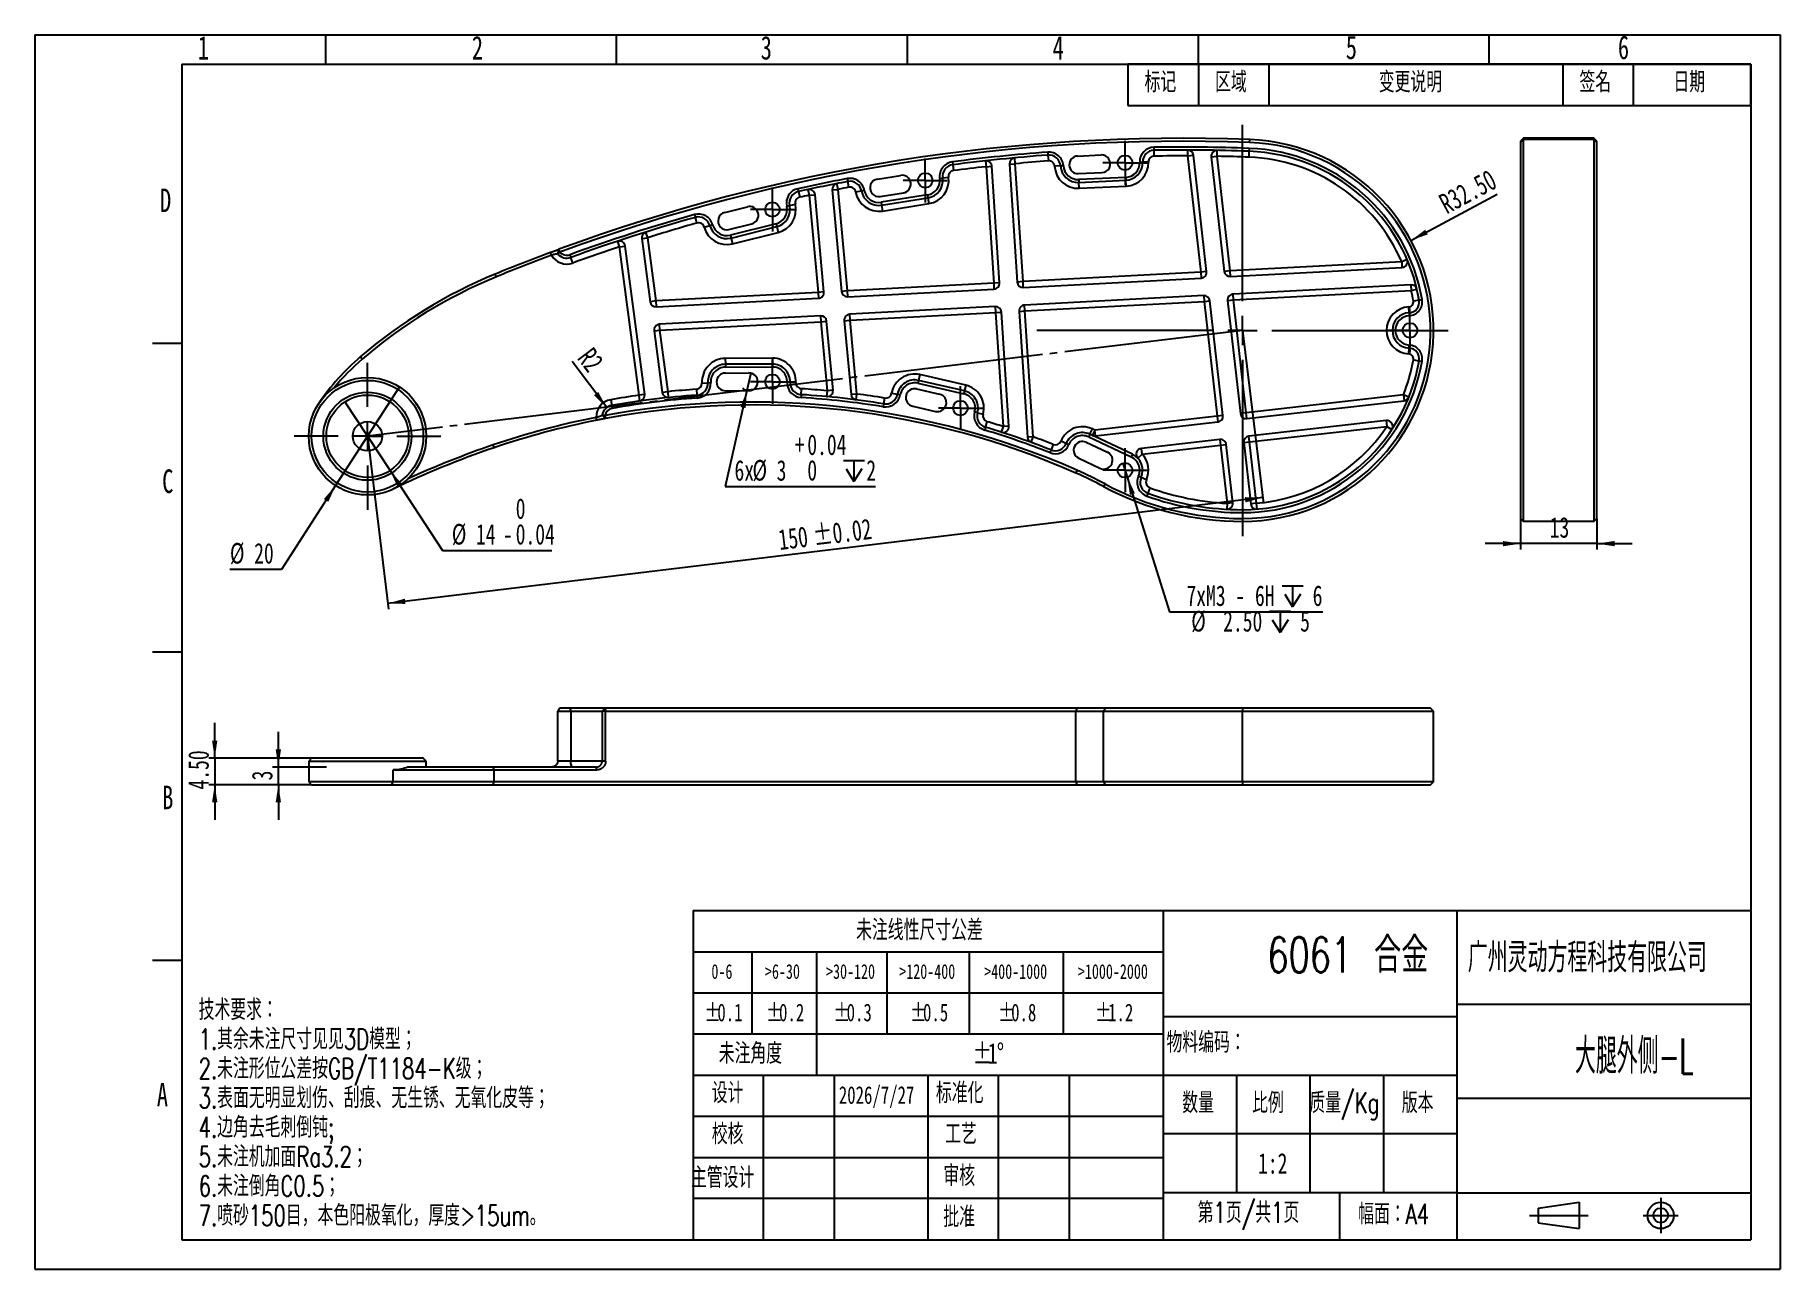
# Model space of a CAD drawing. Extents: x 0 to 297, y 0 to 210.
import ezdxf

# ---------------------------------------------------------------- set-up
doc = ezdxf.new("R2010")
doc.units = 0
doc.linetypes.add('SLD-中心线', pattern=[34.29, 30.48, -1.27, 1.27, -1.27])
doc.linetypes.add('SLD-实线', pattern=[0])
doc.layers.get('0').update_dxf_attribs({"linetype": 'CONTINUOUS'})
for name, color, linetype in [('中心线', 6, 'SLD-中心线'), ('图框', 7, 'SLD-实线'), ('尺寸线', 5, 'SLD-实线'), ('粗实线', 7, 'SLD-实线'), ('细实线', 7, 'SLD-实线')]:
    doc.layers.add(name, color=color, linetype=linetype)
doc.styles.add('SLDTEXTSTYLE0', font='TXT', dxfattribs={"width": 0.7, "bigfont": 'bigfont'})
doc.styles.add('SLDTEXTSTYLE1', font='TXT', dxfattribs={"width": 0.7})
doc.styles.add('SLDTEXTSTYLE2', font='TXT', dxfattribs={"width": 0.616621, "bigfont": 'bigfont'})
doc.styles.add('SLDTEXTSTYLE3', font='TXT', dxfattribs={"width": 0.538729, "bigfont": 'bigfont'})
doc.dimstyles.new('SLDDIMSTYLE0', dxfattribs={"dimtxt": 3.5, "dimasz": 3, "dimexe": 0, "dimexo": 0.0625, "dimgap": 0.875, "dimtad": 2, "dimrnd": 1e-09, "dimzin": 12, "dimtxsty": 'SLDTEXTSTYLE1', "dimsah": 1, "dimcen": 0.09, "dimazin": 3, "dimtol": 1, "dimtp": 0.02, "dimtm": 0.02, "dimtfac": 1, "dimtofl": 0, "dimtmove": 0, "dimatfit": 3, "dimtolj": 1})
doc.dimstyles.new('SLDDIMSTYLE1', dxfattribs={"dimtxt": 3.5, "dimasz": 3, "dimexe": 0, "dimexo": 0.0625, "dimgap": 0.875, "dimtad": 2, "dimrnd": 1e-09, "dimzin": 12, "dimtxsty": 'SLDTEXTSTYLE1', "dimblk1": 'NONE', "dimsah": 1, "dimcen": 0, "dimazin": 3, "dimtol": 1, "dimtm": 0.04, "dimtfac": 1, "dimtmove": 0, "dimatfit": 3, "dimtolj": 1})
doc.dimstyles.new('SLDDIMSTYLE2', dxfattribs={"dimtxt": 3.5, "dimasz": 3, "dimexe": 0, "dimexo": 0.0625, "dimgap": 0.875, "dimtad": 2, "dimrnd": 1e-09, "dimzin": 4, "dimtxsty": 'SLDTEXTSTYLE1', "dimsah": 1, "dimcen": 0, "dimazin": 3, "dimtfac": 1, "dimtofl": 0, "dimtmove": 0, "dimatfit": 3, "dimtolj": 1, "dimtzin": 12})
doc.dimstyles.new('SLDDIMSTYLE3', dxfattribs={"dimtxt": 3.5, "dimasz": 3, "dimexe": 0, "dimexo": 0.0625, "dimgap": 0.875, "dimtad": 0, "dimtih": 1, "dimtoh": 1, "dimrnd": 1e-09, "dimzin": 12, "dimtxsty": 'SLDTEXTSTYLE1', "dimblk1": 'NONE', "dimsah": 1, "dimcen": 0, "dimazin": 3, "dimtol": 1, "dimtp": 0.04, "dimtfac": 1, "dimtmove": 0, "dimatfit": 3, "dimtolj": 1})
doc.dimstyles.new('SLDDIMSTYLE4', dxfattribs={"dimtxt": 3.5, "dimasz": 3, "dimexe": 0, "dimexo": 0.0625, "dimgap": 0.875, "dimtad": 0, "dimtih": 1, "dimtoh": 1, "dimdec": 6, "dimrnd": 1e-09, "dimzin": 12, "dimtxsty": 'SLDTEXTSTYLE1', "dimblk1": 'NONE', "dimsah": 1, "dimcen": 0, "dimazin": 3, "dimtfac": 1, "dimtmove": 0, "dimatfit": 3, "dimtolj": 1, "dimtzin": 12})
doc.dimstyles.new('SLDDIMSTYLE5', dxfattribs={"dimtxt": 3.5, "dimasz": 3, "dimexe": 0, "dimexo": 0.0625, "dimgap": 0.875, "dimtad": 2, "dimrnd": 1e-09, "dimzin": 12, "dimtxsty": 'SLDTEXTSTYLE1', "dimblk1": 'NONE', "dimsah": 1, "dimcen": 0, "dimazin": 3, "dimtfac": 1, "dimtmove": 0, "dimatfit": 3, "dimtolj": 1, "dimtzin": 12})
doc.dimstyles.new('SLDDIMSTYLE6', dxfattribs={"dimtxt": 3.5, "dimasz": 3, "dimexe": 0, "dimexo": 0.0625, "dimgap": 0.875, "dimtad": 2, "dimrnd": 1e-09, "dimzin": 12, "dimtxsty": 'SLDTEXTSTYLE1', "dimsah": 1, "dimcen": 0, "dimazin": 3, "dimtfac": 1, "dimtofl": 0, "dimtmove": 0, "dimatfit": 3, "dimtolj": 1, "dimtzin": 12})
doc.dimstyles.new('SLDDIMSTYLE7', dxfattribs={"dimtxt": 3.5, "dimasz": 3, "dimexe": 0, "dimexo": 0.0625, "dimgap": 0.875, "dimtad": 2, "dimrnd": 1e-09, "dimzin": 12, "dimtxsty": 'SLDTEXTSTYLE1', "dimsah": 1, "dimcen": 0.09, "dimazin": 3, "dimtfac": 1, "dimtmove": 0, "dimatfit": 3, "dimtolj": 1, "dimtzin": 12})
doc.dimstyles.new('SLDDIMSTYLE8', dxfattribs={"dimtxt": 3.5, "dimasz": 3, "dimexe": 0, "dimexo": 0.0625, "dimgap": 0.875, "dimtad": 2, "dimrnd": 1e-09, "dimzin": 4, "dimtxsty": 'SLDTEXTSTYLE1', "dimsah": 1, "dimcen": 0.09, "dimazin": 3, "dimtfac": 1, "dimtmove": 0, "dimatfit": 3, "dimtolj": 1, "dimtzin": 12})

msp = doc.modelspace()

# ---------------------------------------------------------------- texts
at = {"layer": '图框'}
for s, insert, char_height, attachment_point, style in [('1', (27.7205428, 209.8118264), 4, 1, 'SLDTEXTSTYLE1'), ('2', (74.3597014, 209.8118264), 4, 1, 'SLDTEXTSTYLE1'), ('3', (123.5175808, 209.8118264), 4, 1, 'SLDTEXTSTYLE1'), ('4', (173.1918527, 209.8118264), 4, 1, 'SLDTEXTSTYLE1'), ('5', (223.0885135, 209.8869199), 4, 1, 'SLDTEXTSTYLE1'), ('6', (269.4005369, 209.8869199), 4, 1, 'SLDTEXTSTYLE1'), ('D', (21.2937193, 183.8510198), 4, 1, 'SLDTEXTSTYLE1'), ('C', (21.6612123, 136.0618264), 4, 1, 'SLDTEXTSTYLE1'), ('B', (21.6612123, 82.2545404), 4, 1, 'SLDTEXTSTYLE1'), ('6061 合金', (223.4446778, 56.4554103), 6, 2, 'SLDTEXTSTYLE0'), ('广州灵动方程科技有限公司', (243.8452362, 55.4968985), 5, 1, 'SLDTEXTSTYLE2'), ('技术要求：', (27.8643712, 45.8840829), 3.5, 1, 'SLDTEXTSTYLE0'), ('1.其余未注尺寸见见3D模型；', (27.8643712, 40.884083), 3.5, 1, 'SLDTEXTSTYLE0'), ('物料编码：', (192.5793345, 40.3195042), 3.5, 1, 'SLDTEXTSTYLE0'), ('大腿外侧-L', (272.1776845, 39.2437219), 6, 2, 'SLDTEXTSTYLE3'), ('2.未注形位公差按GB/T1184-K级；', (27.8643712, 35.8840831), 3.5, 1, 'SLDTEXTSTYLE0'), ('A', (20.7490995, 31.6775527), 4, 1, 'SLDTEXTSTYLE1'), ('3.表面无明显划伤、刮痕、无生锈、无氧化皮等；', (27.8643712, 30.8840832), 3.5, 1, 'SLDTEXTSTYLE0'), ('设计', (115.1949698, 31.7208861), 3.5, 1, 'SLDTEXTSTYLE0'), ('2026/7/27', (136.8092551, 31.1194075), 3, 1, 'SLDTEXTSTYLE1'), ('标准化', (153.3356757, 31.720886), 3.5, 1, 'SLDTEXTSTYLE0'), ('数量', (195.2585289, 30.0414096), 3.5, 1, 'SLDTEXTSTYLE0'), ('比例', (207.152454, 30.0414096), 3.5, 1, 'SLDTEXTSTYLE0'), ('质量/Kg', (216.8820442, 30.0414095), 3.5, 1, 'SLDTEXTSTYLE0'), ('版本', (232.6177463, 30.0414096), 3.5, 1, 'SLDTEXTSTYLE0'), ('4.边角去毛刺倒钝;', (27.8643712, 25.8840833), 3.5, 1, 'SLDTEXTSTYLE0'), ('校核', (115.1949698, 24.7385796), 3.5, 1, 'SLDTEXTSTYLE0'), ('工艺', (154.9106756, 24.7385796), 3.5, 1, 'SLDTEXTSTYLE0'), ('5.未注机加面Ra3.2；', (27.8643712, 20.8840835), 3.5, 1, 'SLDTEXTSTYLE0'), ('审核', (154.6002507, 17.6531182), 3.5, 1, 'SLDTEXTSTYLE0'), ('1:2', (208.1559731, 19.7390396), 3.5, 1, 'SLDTEXTSTYLE1'), ('6.未注倒角C0.5；', (27.8643712, 15.8840836), 3.5, 1, 'SLDTEXTSTYLE0'), ('主管设计', (111.6496572, 17.3105139), 3.5, 1, 'SLDTEXTSTYLE0'), ('第1页/共1页', (197.8882411, 11.3598808), 3.5, 1, 'SLDTEXTSTYLE0'), ('7.喷砂150目，本色阳极氧化，厚度>15um。', (27.8643712, 10.8840837), 3.5, 1, 'SLDTEXTSTYLE0'), ('批准', (154.6002507, 10.6498997), 3.5, 1, 'SLDTEXTSTYLE0'), ('幅面：A4', (225.1925109, 11.1164645), 3.5, 1, 'SLDTEXTSTYLE0')]:
    msp.add_mtext(s, dxfattribs=dict(at, insert=insert, char_height=char_height, attachment_point=attachment_point, style=style))

# ---------------------------------------------------------------- blocks, each defined once
blk = doc.blocks.new('SW_TABLEANNOTATION_0')
at = {"layer": '细实线', "color": 0}
for p, q in [((0, 0), (0, -7)), ((0, 0), (12, 0)), ((0, 0), (0, -7)), ((106, 0), (0, 0)), ((12, 0), (12, -7)), ((12, 0), (24, 0)), ((24, 0), (24, -7)), ((24, 0), (74, 0)), ((74, 0), (74, -7)), ((74, 0), (86, 0)), ((86, 0), (86, -7)), ((86, 0), (106, 0)), ((106, 0), (106, -7)), ((106, -7), (106, 0)), ((0, -7), (12, -7)), ((0, -7), (106, -7)), ((12, -7), (24, -7)), ((24, -7), (74, -7)), ((74, -7), (86, -7)), ((86, -7), (106, -7))]:
    blk.add_line(p, q, dxfattribs=at)
at = {"layer": '细实线', "color": 0, "char_height": 3.5, "attachment_point": 1, "style": 'SLDTEXTSTYLE0'}
for s, insert in [('标记', (2.85, -1.28)), ('区域', (14.85, -1.28)), ('变更说明', (42.7, -1.28)), ('签名', (76.85, -1.28)), ('日期', (92.85, -1.28))]:
    blk.add_mtext(s, dxfattribs=dict(at, insert=insert))
blk = doc.blocks.new('SW_TABLEANNOTATION_1')
at = {"layer": '细实线', "color": 0}
for p, q in [((0, 0), (0, -7)), ((0, 0), (5, 0)), ((5, 0), (10, 0)), ((10, 0), (21, 0)), ((21, 0), (33, 0)), ((33, 0), (47, 0)), ((47, 0), (63, 0)), ((63, 0), (80, 0)), ((80, 0), (80, -7)), ((0, -7), (0, -14)), ((0, -7), (5, -7)), ((5, -7), (10, -7)), ((10, -7), (10, -14)), ((10, -7), (21, -7)), ((21, -7), (21, -14)), ((21, -7), (33, -7)), ((33, -7), (33, -14)), ((33, -7), (47, -7)), ((47, -7), (47, -14)), ((47, -7), (63, -7)), ((63, -7), (63, -14)), ((63, -7), (80, -7)), ((80, -7), (80, -14)), ((0, -14), (0, -21)), ((0, -14), (5, -14)), ((5, -14), (10, -14)), ((10, -14), (10, -21)), ((10, -14), (21, -14)), ((21, -14), (21, -21)), ((21, -14), (33, -14)), ((33, -14), (33, -21)), ((33, -14), (47, -14)), ((47, -14), (47, -21)), ((47, -14), (63, -14)), ((63, -14), (63, -21)), ((63, -14), (80, -14)), ((80, -14), (80, -21)), ((0, -21), (0, -28)), ((0, -21), (5, -21)), ((5, -21), (10, -21)), ((10, -21), (21, -21)), ((21, -21), (21, -28)), ((21, -21), (21, -28)), ((21, -21), (33, -21)), ((33, -21), (47, -21)), ((47, -21), (63, -21)), ((63, -21), (80, -21)), ((80, -21), (80, -28)), ((0, -28), (5, -28)), ((5, -28), (10, -28)), ((10, -28), (21, -28)), ((21, -28), (33, -28)), ((33, -28), (47, -28)), ((47, -28), (63, -28)), ((63, -28), (80, -28))]:
    blk.add_line(p, q, dxfattribs=at)
at = {"layer": '细实线', "color": 0, "attachment_point": 1}
for s, insert, char_height, style in [('未注线性尺寸公差', (27.75, -1.56), 3.5, 'SLDTEXTSTYLE0'), ('0-6', (3.13, -9.12), 2.5, 'SLDTEXTSTYLE1'), ('>6-30', (12.24, -9.12), 2.5, 'SLDTEXTSTYLE1'), ('>30-120', (22.64, -9.12), 2.5, 'SLDTEXTSTYLE1'), ('>120-400', (35.1, -9.12), 2.5, 'SLDTEXTSTYLE1'), ('>400-1000', (49.55, -9.12), 2.5, 'SLDTEXTSTYLE1'), ('>1000-2000', (65.5, -9.12), 2.5, 'SLDTEXTSTYLE1'), ('%%p', (1.91, -15.84), 3, 'SLDTEXTSTYLE1'), ('0.1', (4.14, -15.84), 3, 'SLDTEXTSTYLE1'), ('%%p', (12.41, -15.84), 3, 'SLDTEXTSTYLE1'), ('0.2', (14.64, -15.84), 3, 'SLDTEXTSTYLE1'), ('%%p', (23.91, -15.84), 3, 'SLDTEXTSTYLE1'), ('0.3', (26.14, -15.84), 3, 'SLDTEXTSTYLE1'), ('%%p', (36.91, -15.84), 3, 'SLDTEXTSTYLE1'), ('0.5', (39.14, -15.84), 3, 'SLDTEXTSTYLE1'), ('%%p', (51.92, -15.84), 3, 'SLDTEXTSTYLE1'), ('0.8', (54.14, -15.84), 3, 'SLDTEXTSTYLE1'), ('%%p', (68.41, -15.84), 3, 'SLDTEXTSTYLE1'), ('1.2', (70.64, -15.84), 3, 'SLDTEXTSTYLE1'), ('未注角度', (4.38, -22.56), 3.5, 'SLDTEXTSTYLE0'), ('%%p', (47.57, -22.56), 3.5, 'SLDTEXTSTYLE1'), ('1', (50.17, -22.56), 3.5, 'SLDTEXTSTYLE1'), ('%%d', (51.7, -22.56), 3.5, 'SLDTEXTSTYLE1')]:
    blk.add_mtext(s, dxfattribs=dict(at, insert=insert, char_height=char_height, style=style))
blk = doc.blocks.new('_D')
at = {"layer": '尺寸线'}
for p, q in [((205.51, 159.72), (209.07, 130.27)), ((56.6, 141.72), (60.16, 112.27)), ((208.95, 131.27), (60.04, 113.27))]:
    blk.add_line(p, q, dxfattribs=at)
for points in [[(208.95, 131.27), (205.92, 131.35), (206.03, 130.46)], [(60.04, 113.27), (63.07, 113.18), (62.96, 114.07)]]:
    blk.add_solid(points, dxfattribs=at)
at = {"layer": '尺寸线', "char_height": 3.5, "attachment_point": 1, "rotation": 6.8921, "style": 'SLDTEXTSTYLE1'}
for s, insert in [('150', (126.34, 125.82)), ('±0.02', (132.22, 126.54))]:
    blk.add_mtext(s, dxfattribs=dict(at, insert=insert))
blk = doc.blocks.new('_D_1')
at = {"layer": '尺寸线'}
for p, q in [((52.76, 147.57), (60.44, 135.87)), ((60.44, 135.87), (69.36, 122.27)), ((69.36, 122.27), (87.96, 122.27))]:
    blk.add_line(p, q, dxfattribs=at)
blk.add_solid([(60.44, 135.87), (61.71, 133.11), (62.46, 133.6)], dxfattribs=at)
at = {"layer": '尺寸线', "char_height": 3.5, "attachment_point": 1, "style": 'SLDTEXTSTYLE1'}
for s, insert in [('0', (81.82, 131.15)), ('%%c', (70.95, 126.79)), ('14', (75.06, 126.78)), ('-', (79.67, 126.79)), ('0.04', (81.82, 126.79))]:
    blk.add_mtext(s, dxfattribs=dict(at, insert=insert))
blk = doc.blocks.new('_NONE')
blk = doc.blocks.new('_D_2')
at = {"layer": '尺寸线'}
blk.add_line((234.18, 175.04), (248.86, 182.88), dxfattribs=at)
blk.add_solid([(234.18, 175.04), (237.04, 176.05), (236.61, 176.85)], dxfattribs=at)
at = {"layer": '尺寸线', "insert": (238.61, 182.52), "char_height": 3.5, "attachment_point": 1, "rotation": 28.1225, "style": 'SLDTEXTSTYLE1'}
blk.add_mtext('R32.50', dxfattribs=at)
blk = doc.blocks.new('SW_SYMBOL_HOLE_DEPTH')
at = {"layer": '尺寸线', "color": 0}
for p, q in [((0, 875), (800, 875)), ((400, 875), (400, 75)), ((100, 555), (400, 75)), ((700, 555), (400, 75))]:
    blk.add_line(p, q, dxfattribs=at)
blk = doc.blocks.new('_D_3')
at = {"layer": '尺寸线'}
for p, q in [((121.85, 152.44), (121.18, 149.51)), ((121.18, 149.51), (117.47, 133.14)), ((117.47, 133.14), (143.03, 133.14))]:
    blk.add_line(p, q, dxfattribs=at)
blk.add_arc((121.52, 150.98), 1.5, 223.5313, 270.2483, dxfattribs=at)
blk.add_solid([(121.18, 149.51), (120.08, 146.69), (120.96, 146.49)], dxfattribs=at)
at = {"layer": '尺寸线', "xscale": 0.004511737089201878, "yscale": 0.004511737089201878, "zscale": 0.004511737089201878}
blk.add_blockref('SW_SYMBOL_HOLE_DEPTH', (137.59, 133.66), dxfattribs=at)
at = {"layer": '尺寸线', "char_height": 3.5, "attachment_point": 1, "style": 'SLDTEXTSTYLE1'}
for s, insert in [('+', (129.3, 142.02)), ('0.04', (131.45, 142.02)), ('6x', (119.06, 137.65)), ('%%c', (122.12, 137.67)), ('3', (126.23, 137.65)), ('0', (131.45, 137.67)), ('2', (141.49, 137.65))]:
    blk.add_mtext(s, dxfattribs=dict(at, insert=insert))
blk = doc.blocks.new('_D_4')
at = {"layer": '尺寸线'}
for p, q in [((185.14, 137.12), (185.89, 134.73)), ((185.89, 134.73), (193.07, 111.82)), ((193.07, 111.82), (219.2, 111.82))]:
    blk.add_line(p, q, dxfattribs=at)
blk.add_solid([(185.89, 134.73), (186.36, 131.73), (187.22, 132)], dxfattribs=at)
at = {"layer": '尺寸线', "xscale": 0.004511737089201878, "yscale": 0.004511737089201878, "zscale": 0.004511737089201878}
for p in [(212.24, 112.33), (210.1, 107.99)]:
    blk.add_blockref('SW_SYMBOL_HOLE_DEPTH', p, dxfattribs=at)
at = {"layer": '尺寸线', "char_height": 3.5, "attachment_point": 1, "style": 'SLDTEXTSTYLE1'}
for s, insert in [('7xM3 - 6H', (195.97, 116.33)), ('6', (217.45, 116.33)), ('%%c', (196.79, 111.99)), ('2.50', (202.22, 111.98)), ('5', (215.32, 111.98))]:
    blk.add_mtext(s, dxfattribs=dict(at, insert=insert))
blk = doc.blocks.new('_D_5')
at = {"layer": '尺寸线'}
for p, q in [((62.02, 150.12), (51.18, 133.31)), ((51.18, 133.31), (41.97, 119.03)), ((41.97, 119.03), (33.19, 119.03))]:
    blk.add_line(p, q, dxfattribs=at)
blk.add_solid([(51.18, 133.31), (49.18, 131.04), (49.93, 130.55)], dxfattribs=at)
at = {"layer": '尺寸线', "char_height": 3.5, "attachment_point": 1, "style": 'SLDTEXTSTYLE1'}
for s, insert in [('%%c', (33.19, 123.55)), ('20', (37.31, 123.54))]:
    blk.add_mtext(s, dxfattribs=dict(at, insert=insert))
blk = doc.blocks.new('_D_6')
at = {"layer": '尺寸线'}
blk.add_line((97.31, 146.58), (91.41, 154.41), dxfattribs=at)
blk.add_solid([(97.31, 146.58), (95.87, 149.24), (95.15, 148.7)], dxfattribs=at)
at = {"layer": '尺寸线', "insert": (94.98, 157.1), "char_height": 3.5, "attachment_point": 1, "rotation": 306.9817, "style": 'SLDTEXTSTYLE1'}
blk.add_mtext('R2', dxfattribs=at)
blk = doc.blocks.new('SW_CENTERMARKSYMBOL_0')
at = {"layer": '中心线', "color": 0}
for p, q in [((0, 5), (0, 12.5)), ((-5, 0), (-12.5, 0)), ((0, 0), (-2.5, 0)), ((0, 0), (0, 2.5)), ((0, 0), (0, -2.5)), ((0, 0), (2.5, 0)), ((5, 0), (12.5, 0)), ((0, -5), (0, -12.5))]:
    blk.add_line(p, q, dxfattribs=at)
blk = doc.blocks.new('SW_CENTERMARKSYMBOL_1')
at = {"layer": '中心线', "color": 0}
for p, q in [((0, 2.5), (0, 3.75)), ((-2.5, 0), (-3.75, 0)), ((0, 0), (-2.5, 0)), ((0, 0), (0, 2.5)), ((0, 0), (0, -2.5)), ((0, 0), (2.5, 0)), ((2.5, 0), (3.75, 0)), ((0, -2.5), (0, -3.75))]:
    blk.add_line(p, q, dxfattribs=at)
blk = doc.blocks.new('SW_CENTERMARKSYMBOL_2')
at = {"layer": '中心线', "color": 0}
for p, q in [((0, 2.5), (0, 3.75)), ((-2.5, 0), (-3.75, 0)), ((0, 0), (-2.5, 0)), ((0, 0), (0, 2.5)), ((0, 0), (0, -2.5)), ((0, 0), (2.5, 0)), ((2.5, 0), (3.75, 0)), ((0, -2.5), (0, -3.75))]:
    blk.add_line(p, q, dxfattribs=at)
blk = doc.blocks.new('SW_CENTERMARKSYMBOL_3')
at = {"layer": '中心线', "color": 0}
for p, q in [((0, 2.5), (0, 3.75)), ((-2.5, 0), (-3.75, 0)), ((0, 0), (-2.5, 0)), ((0, 0), (0, 2.5)), ((0, 0), (0, -2.5)), ((0, 0), (2.5, 0)), ((2.5, 0), (3.75, 0)), ((0, -2.5), (0, -3.75))]:
    blk.add_line(p, q, dxfattribs=at)
blk = doc.blocks.new('SW_CENTERMARKSYMBOL_4')
at = {"layer": '中心线', "color": 0}
for p, q in [((0, 2.5), (0, 3.75)), ((-2.5, 0), (-3.75, 0)), ((0, 0), (-2.5, 0)), ((0, 0), (0, 2.5)), ((0, 0), (0, -2.5)), ((0, 0), (2.5, 0)), ((2.5, 0), (3.75, 0)), ((0, -2.5), (0, -3.75))]:
    blk.add_line(p, q, dxfattribs=at)
blk = doc.blocks.new('SW_CENTERMARKSYMBOL_5')
at = {"layer": '中心线', "color": 0}
for p, q in [((0, 2.5), (0, 3.75)), ((-2.5, 0), (-3.75, 0)), ((0, 0), (-2.5, 0)), ((0, 0), (0, 2.5)), ((0, 0), (0, -2.5)), ((0, 0), (2.5, 0)), ((2.5, 0), (3.75, 0)), ((0, -2.5), (0, -3.75))]:
    blk.add_line(p, q, dxfattribs=at)
blk = doc.blocks.new('SW_CENTERMARKSYMBOL_6')
at = {"layer": '中心线', "color": 0}
for p, q in [((0, 2.5), (0, 3.75)), ((-2.5, 0), (-3.75, 0)), ((0, 0), (-2.5, 0)), ((0, 0), (0, 2.5)), ((0, 0), (0, -2.5)), ((0, 0), (2.5, 0)), ((2.5, 0), (3.75, 0)), ((0, -2.5), (0, -3.75))]:
    blk.add_line(p, q, dxfattribs=at)
blk = doc.blocks.new('SW_CENTERMARKSYMBOL_7')
at = {"layer": '中心线', "color": 0}
for p, q in [((0, 2.5), (0, 3.75)), ((-2.5, 0), (-3.75, 0)), ((0, 0), (-2.5, 0)), ((0, 0), (0, 2.5)), ((0, 0), (0, -2.5)), ((0, 0), (2.5, 0)), ((2.5, 0), (3.75, 0)), ((0, -2.5), (0, -3.75))]:
    blk.add_line(p, q, dxfattribs=at)
blk = doc.blocks.new('SW_CENTERMARKSYMBOL_8')
at = {"layer": '中心线', "color": 0}
for p, q in [((0, 5), (0, 35)), ((-5, 0), (-35, 0)), ((0, 0), (-2.5, 0)), ((0, 0), (0, 2.5)), ((0, 0), (0, -2.5)), ((0, 0), (2.5, 0)), ((5, 0), (35, 0)), ((0, -5), (0, -35))]:
    blk.add_line(p, q, dxfattribs=at)
blk = doc.blocks.new('_D_7')
at = {"layer": '尺寸线'}
for p, q in [((41.43, 85.42), (41.43, 91.42)), ((49.6, 85.42), (40.43, 85.42)), ((41.43, 82.42), (41.43, 85.42)), ((47.1, 82.42), (40.43, 82.42)), ((41.43, 82.42), (41.43, 76.42))]:
    blk.add_line(p, q, dxfattribs=at)
for points in [[(41.43, 85.42), (41.88, 88.42), (40.98, 88.42)], [(41.43, 82.42), (40.98, 79.42), (41.88, 79.42)]]:
    blk.add_solid(points, dxfattribs=at)
at = {"layer": '尺寸线', "insert": (36.92, 83.15), "char_height": 3.5, "attachment_point": 1, "rotation": 90, "style": 'SLDTEXTSTYLE1'}
blk.add_mtext('3', dxfattribs=at)
blk = doc.blocks.new('_D_8')
at = {"layer": '尺寸线'}
for p, q in [((30.6, 86.92), (30.6, 92.92)), ((47.1, 86.92), (29.6, 86.92)), ((30.6, 86.92), (30.6, 82.42)), ((47.1, 82.42), (29.6, 82.42)), ((30.6, 82.42), (30.6, 76.42))]:
    blk.add_line(p, q, dxfattribs=at)
for points in [[(30.6, 86.92), (31.05, 89.92), (30.15, 89.92)], [(30.6, 82.42), (30.15, 79.42), (31.05, 79.42)]]:
    blk.add_solid(points, dxfattribs=at)
at = {"layer": '尺寸线', "insert": (26.09, 81.6), "char_height": 3.5, "attachment_point": 1, "rotation": 90, "style": 'SLDTEXTSTYLE1'}
blk.add_mtext('4.50', dxfattribs=at)
blk = doc.blocks.new('_D_9')
at = {"layer": '尺寸线'}
for p, q in [((252.83, 127.72), (252.83, 122.44)), ((265.83, 127.72), (265.83, 122.44)), ((252.83, 123.44), (246.83, 123.44)), ((265.83, 123.44), (252.83, 123.44)), ((265.83, 123.44), (271.83, 123.44))]:
    blk.add_line(p, q, dxfattribs=at)
for points in [[(252.83, 123.44), (249.83, 123.89), (249.83, 122.99)], [(265.83, 123.44), (268.83, 122.99), (268.83, 123.89)]]:
    blk.add_solid(points, dxfattribs=at)
at = {"layer": '尺寸线', "insert": (257.79, 127.95), "char_height": 3.5, "attachment_point": 1, "style": 'SLDTEXTSTYLE1'}
blk.add_mtext('13', dxfattribs=at)

# ---------------------------------------------------------------- dimensions: what is measured, and where the dimension line sits
at = {"layer": '尺寸线'}
for center, mpoint, dimstyle, picture, middle in [((205.5149969, 159.7180982), (234.1780956, 175.0372617), 'SLDDIMSTYLE2', '_D_2', (244.8435744, 180.7374949)), ((98.5149969, 144.9781814), (97.3118776, 146.5758372), 'SLDDIMSTYLE6', '_D_6', (92.2025637, 153.360661))]:
    dim = msp.add_radius_dim(center=center, mpoint=mpoint, dimstyle=dimstyle, dxfattribs=at)
    dim.commit()
    dim.dimension.update_dxf_attribs({"geometry": picture, "text_midpoint": middle, "dimtype": 164})
for base, p1, p2, angle, dimstyle, picture, middle in [((60.0380039, 113.2661018), (205.5149969, 159.7180982), (56.5989131, 141.7180982), 6.892102579, 'SLDDIMSTYLE0', '_D', (134.4960458, 122.2661018)), ((30.5989131, 82.4226328), (47.0989131, 86.9226328), (47.0989131, 82.4226328), 90, 'SLDDIMSTYLE8', '_D_8', (30.5989131, 84.6726328)), ((41.4310362, 85.4226328), (47.0989131, 82.4226328), (49.5989131, 85.4226328), 90, 'SLDDIMSTYLE7', '_D_7', (41.4310362, 83.9226328))]:
    dim = msp.add_linear_dim(base=base, p1=p1, p2=p2, angle=angle, dimstyle=dimstyle, dxfattribs=at)
    dim.commit()
    dim.dimension.update_dxf_attribs({"geometry": picture, "text_midpoint": middle, "dimtype": 160})
dim = msp.add_diameter_dim_2p(p1=(121.8468104, 152.4395483), p2=(121.1832584, 149.513852), text='6x<>{\\fGDT;x}2', dimstyle='SLDDIMSTYLE3', dxfattribs=at)
dim.commit()
dim.dimension.update_dxf_attribs({"geometry": '_D_3', "text_midpoint": (131.0427829, 137.5016025), "dimtype": 163})
for p1, p2, dimstyle, picture, middle in [((62.0182338, 150.1223212), (51.1795925, 133.3138752), 'SLDDIMSTYLE5', '_D_5', (36.7860675, 121.2000396)), ((52.7590557, 147.5709176), (60.4387706, 135.8652789), 'SLDDIMSTYLE1', '_D_1', (79.456317, 126.628949))]:
    dim = msp.add_diameter_dim_2p(p1=p1, p2=p2, dimstyle=dimstyle, dxfattribs=at)
    dim.commit()
    dim.dimension.update_dxf_attribs({"geometry": picture, "text_midpoint": middle, "dimtype": 163})
dim = msp.add_diameter_dim_2p(p1=(185.1411008, 137.1173465), p2=(185.888893, 134.7318053), text=' 7xM3 - 6H {\\fGDT;x} 6\\P%%c 2.50 {\\fGDT;x} 5\\P', dimstyle='SLDDIMSTYLE4', override={"dimpost": '<>'}, dxfattribs=at)
dim.commit()
dim.dimension.update_dxf_attribs({"geometry": '_D_4', "text_midpoint": (206.9291846, 111.8066369), "dimtype": 163})
dim = msp.add_linear_dim(base=(252.8278167, 123.4386174), p1=(265.8278167, 127.7180982), p2=(252.8278167, 127.7180982), dimstyle='SLDDIMSTYLE7', dxfattribs=at)
dim.commit()
dim.dimension.update_dxf_attribs({"geometry": '_D_9', "text_midpoint": (259.3278167, 123.4386174), "dimtype": 160})

# ---------------------------------------------------------------- linework, layer by layer
at = {"color": 7, "linetype": 'SLD-实线'}
for p, q in [((190.4658868, 190.3735559), (190.4580799, 190.8734949)), ((190.4815006, 189.3736778), (190.4658868, 190.3735559)), ((196.1614297, 190.4093304), (196.1583774, 189.409335)), ((201.1970547, 189.3522106), (201.2166745, 190.3520181)), ((206.619778, 189.1974038), (206.6572283, 190.1967023)), ((206.6572283, 190.1967023), (206.6759534, 190.6963516)), ((206.7134036, 191.6956501), (206.7321287, 192.1952993)), ((253.3278167, 192.4107517), (252.8278167, 191.9107517)), ((252.8278167, 191.6956501), (253.3278167, 192.1952993)), ((252.8278167, 191.9107517), (252.8278167, 191.6956501)), ((252.8278167, 191.6956501), (252.8278167, 127.7180982)), ((265.3278167, 192.4107517), (253.3278167, 192.4107517)), ((253.3278167, 192.1952993), (253.3278167, 192.4107517)), ((253.3278167, 127.2180982), (253.3278167, 192.1952993)), ((265.3278167, 192.1952993), (253.3278167, 192.1952993)), ((265.8278167, 191.9107517), (265.3278167, 192.4107517)), ((265.3278167, 192.4107517), (265.3278167, 192.1952993)), ((265.3278167, 192.1952993), (265.3278167, 127.2180982)), ((265.3278167, 192.1952993), (265.8278167, 191.6956501)), ((265.8278167, 191.6956501), (265.8278167, 191.9107517)), ((265.8278167, 127.7180982), (265.8278167, 191.6956501)), ((156.1323625, 188.3996362), (156.1963253, 187.9037443)), ((156.1963253, 187.9037443), (156.3242509, 186.9119606)), ((161.7554635, 188.569), (161.8651701, 187.5750359)), ((161.8651701, 187.5750359), (162.8630239, 187.6405166)), ((161.8651701, 187.5750359), (163.1656136, 167.7577029)), ((164.1634674, 167.8231835), (162.8630239, 187.6405166)), ((165.8447366, 188.0175222), (166.8425904, 188.0830029)), ((165.8447366, 188.0175222), (167.1612739, 167.9549379)), ((166.8425904, 188.0830029), (166.74925, 189.0786371)), ((168.1591277, 168.0204186), (166.8425904, 188.0830029)), ((172.3636798, 190.0541461), (172.4010886, 189.5555475)), ((172.4010886, 189.5555475), (172.4759062, 188.5583503)), ((174.5292125, 187.7030867), (173.5312214, 187.6397337)), ((175.0282081, 187.7347632), (174.5292125, 187.7030867)), ((177.4553328, 189.3916103), (181.4512382, 189.5725525)), ((188.0140785, 188.3227881), (188.5138948, 188.3363397)), ((189.5135274, 188.3634428), (188.5138948, 188.3363397)), ((196.1583774, 189.409335), (197.1519815, 189.5222547)), ((196.1583774, 189.409335), (198.4082913, 169.6118691)), ((199.4018954, 169.7247888), (197.1519815, 189.5222547)), ((200.2034505, 189.2392909), (201.1970547, 189.3522106)), ((200.2034505, 189.2392909), (202.4169633, 169.7621261)), ((203.4105674, 169.8750458), (201.1970547, 189.3522106)), ((136.6934359, 183.724218), (136.5009626, 184.7055202)), ((138.2447909, 185.551228), (138.3380172, 185.059996)), ((138.5244699, 184.0775321), (138.3380172, 185.059996)), ((143.3786494, 185.4653191), (147.3288795, 186.0943518)), ((153.9906173, 185.5903346), (154.4857414, 185.6599918)), ((154.4857414, 185.6599918), (155.4759896, 185.7993064)), ((177.5910394, 186.3946813), (181.5869448, 186.5756235)), ((185.6280857, 185.7575893), (177.6362749, 185.395705)), ((177.6362749, 185.395705), (177.6588927, 184.8962168)), ((177.6588927, 184.8962168), (185.6507035, 185.2581012)), ((177.7041283, 183.8972404), (177.6588927, 184.8962168)), ((177.7041283, 183.8972404), (185.6959391, 184.2591248)), ((185.6280857, 185.7575893), (185.6507035, 185.2581012)), ((185.6959391, 184.2591248), (185.6507035, 185.2581012)), ((128.4379577, 180.9606277), (129.412278, 181.1857942)), ((129.8393122, 183.8334692), (129.9462897, 183.3450474)), ((129.9462897, 183.3450474), (130.1602446, 182.3682039)), ((131.5564954, 183.693173), (131.7651732, 182.7151886)), ((131.7651732, 182.7151886), (132.7609642, 182.8068411)), ((131.7651732, 182.7151886), (133.2865446, 166.1857235)), ((134.2823357, 166.2773761), (132.7609642, 182.8068411)), ((135.6976448, 183.6325654), (136.6934359, 183.724218)), ((135.6976448, 183.6325654), (137.2876904, 166.3569667)), ((138.2834814, 166.4486193), (136.6934359, 183.724218)), ((139.6763697, 183.2833826), (140.6609114, 183.4585326)), ((141.1531823, 183.5461077), (140.6609114, 183.4585326)), ((143.8504239, 182.5026465), (147.800654, 183.1316792)), ((151.9081423, 182.7731544), (144.0076821, 181.515089)), ((144.0076821, 181.515089), (144.0863112, 181.0213102)), ((144.0863112, 181.0213102), (151.9867714, 182.2793757)), ((144.2435694, 180.0337527), (152.1440296, 181.2918181)), ((151.9081423, 182.7731544), (151.9867714, 182.2793757)), ((151.9867714, 182.2793757), (152.1440296, 181.2918181)), ((112.2684077, 179.4355191), (112.4041307, 178.9542922)), ((112.6755766, 177.9918385), (112.4041307, 178.9542922)), ((117.3901895, 179.7977835), (121.2704879, 180.7690117)), ((127.9507976, 180.8480444), (128.4379577, 180.9606277)), ((144.0863112, 181.0213102), (144.2435694, 180.0337527)), ((103.2997856, 175.365783), (104.291214, 175.4964346)), ((103.2997856, 175.365783), (104.71796, 164.6041994)), ((104.291214, 175.4964346), (103.9921996, 176.4506832)), ((105.7093884, 164.734851), (104.291214, 175.4964346)), ((113.8923619, 177.301201), (114.8578714, 177.5615686)), ((115.3406262, 177.6917525), (114.8578714, 177.5615686)), ((118.1186107, 176.8875597), (121.9989091, 177.8587879)), ((126.1220145, 177.8599416), (118.3614177, 175.9174851)), ((118.3614177, 175.9174851), (118.4828213, 175.4324478)), ((118.4828213, 175.4324478), (126.2434181, 177.3749043)), ((118.4828213, 175.4324478), (118.7256283, 174.4623732)), ((118.7256283, 174.4623732), (126.4862251, 176.4048297)), ((126.1220145, 177.8599416), (126.2434181, 177.3749043)), ((126.2434181, 177.3749043), (126.4862251, 176.4048297)), ((87.9118247, 172.517062), (87.7368276, 172.9854379)), ((88.9725887, 172.7350247), (89.1855522, 173.5225691)), ((89.3581907, 173.0533187), (88.9725887, 172.7350247)), ((89.3581907, 173.0533187), (89.1855522, 173.5225691)), ((91.0264197, 172.5980777), (91.1968939, 172.1280367)), ((99.1386929, 174.8851735), (99.4536137, 173.9360556)), ((99.4536137, 173.9360556), (100.4450421, 174.0667072)), ((99.4536137, 173.9360556), (102.7808766, 148.687668)), ((103.772305, 148.8183197), (100.4450421, 174.0667072)), ((78.5330184, 168.8362), (78.3427279, 169.2985738)), ((91.5378424, 171.1879548), (91.1968939, 172.1280367)), ((198.4082913, 169.6118691), (168.1591277, 168.0204186)), ((199.4018954, 169.7247888), (198.4082913, 169.6118691)), ((198.4082913, 169.6118691), (198.46083, 168.6132502)), ((203.4105674, 169.8750458), (202.4169633, 169.7621261)), ((232.5988209, 171.4106803), (203.4105674, 169.8750458)), ((203.4631061, 168.8764269), (203.4105674, 169.8750458)), ((203.4631061, 168.8764269), (232.6513596, 170.4120615)), ((233.5169166, 171.8070391), (232.5988209, 171.4106803)), ((232.5988209, 171.4106803), (232.6513596, 170.4120615)), ((138.2834814, 166.4486193), (137.2876904, 166.3569667)), ((163.1656136, 167.7577029), (138.2834814, 166.4486193)), ((138.3360202, 165.4500004), (138.2834814, 166.4486193)), ((138.3360202, 165.4500004), (163.2181523, 166.759084)), ((164.1634674, 167.8231835), (163.1656136, 167.7577029)), ((163.1656136, 167.7577029), (163.2181523, 166.759084)), ((168.1591277, 168.0204186), (167.1612739, 167.9549379)), ((168.2116664, 167.0217997), (168.1591277, 168.0204186)), ((168.2116664, 167.0217997), (198.46083, 168.6132502)), ((234.1748052, 167.488063), (203.9236653, 165.8965085)), ((203.9762041, 164.8978896), (234.227344, 166.4894441)), ((234.1748052, 167.488063), (234.227344, 166.4894441)), ((234.227344, 166.4894441), (235.2006439, 166.7189812)), ((105.7093884, 164.734851), (104.71796, 164.6041994)), ((133.2865446, 166.1857235), (105.7093884, 164.734851)), ((105.7619271, 163.7362322), (105.7093884, 164.734851)), ((105.7619271, 163.7362322), (133.3390833, 165.1871046)), ((134.2823357, 166.2773761), (133.2865446, 166.1857235)), ((133.2865446, 166.1857235), (133.3390833, 165.1871046)), ((163.4405058, 163.7666332), (138.6895582, 162.4644515)), ((163.4405058, 163.7666332), (163.4930445, 162.7680143)), ((198.9213892, 165.6333318), (168.4340199, 164.0293489)), ((168.4865586, 163.0307301), (168.4340199, 164.0293489)), ((168.4865586, 163.0307301), (198.9739279, 164.6347129)), ((198.9213892, 165.6333318), (198.9739279, 164.6347129)), ((198.9739279, 164.6347129), (199.967532, 164.7476326)), ((198.9739279, 164.6347129), (201.1898395, 145.1364402)), ((202.1834436, 145.2493599), (199.967532, 164.7476326)), ((202.9825999, 164.7849699), (203.9762041, 164.8978896)), ((202.9825999, 164.7849699), (205.164256, 145.588119)), ((203.9762041, 164.8978896), (203.9236653, 165.8965085)), ((206.1578601, 145.7010387), (203.9762041, 164.8978896)), ((233.8571021, 162.7139402), (233.8044706, 163.7125542)), ((235.577357, 164.8663509), (234.5917058, 164.6975557)), ((235.577357, 164.8663509), (236.0701825, 164.9507485)), ((133.6926214, 162.2015557), (106.3121238, 160.7610297)), ((106.3646625, 159.7624108), (106.3121238, 160.7610297)), ((106.3646625, 159.7624108), (133.7451602, 161.2029368)), ((133.6926214, 162.2015557), (133.7451602, 161.2029368)), ((133.7451602, 161.2029368), (134.7409512, 161.2945894)), ((133.7451602, 161.2029368), (134.8263921, 149.4555194)), ((135.8221831, 149.547172), (134.7409512, 161.2945894)), ((137.7463059, 161.37418), (138.742097, 161.4658326)), ((137.7463059, 161.37418), (138.9030414, 148.8064285)), ((138.742097, 161.4658326), (138.6895582, 162.4644515)), ((138.742097, 161.4658326), (163.4930445, 162.7680143)), ((139.8988324, 148.8980811), (138.742097, 161.4658326)), ((163.4930445, 162.7680143), (164.4908984, 162.833495)), ((163.4930445, 162.7680143), (164.7667093, 143.3587605)), ((165.7645631, 143.4242411), (164.4908984, 162.833495)), ((167.4887048, 162.9652494), (168.4865586, 163.0307301)), ((167.4887048, 162.9652494), (168.8948327, 141.5374025)), ((169.8926865, 141.6028832), (168.4865586, 163.0307301)), ((233.8571021, 162.7139402), (233.8834179, 162.2146332)), ((105.3732342, 159.6317592), (106.3646625, 159.7624108)), ((105.3732342, 159.6317592), (106.7530341, 149.1613742)), ((107.7444625, 149.2920258), (106.3646625, 159.7624108)), ((55.6970967, 154.8276992), (55.3711555, 155.2068592)), ((125.497663, 154.9939965), (117.4977381, 154.9593287)), ((117.4977381, 154.9593287), (117.5020716, 153.9593381)), ((125.497663, 154.9939965), (125.5019965, 153.9940059)), ((233.8044706, 155.7236422), (233.8571021, 156.7222562)), ((233.8571021, 156.7222562), (233.8834179, 157.2215632)), ((234.5917058, 154.7386407), (235.577357, 154.5698456)), ((235.577357, 154.5698456), (236.0701825, 154.485448)), ((125.5019965, 153.9940059), (117.5020716, 153.9593381)), ((117.5020716, 153.9593381), (117.5042383, 153.4593428)), ((117.5042383, 153.4593428), (125.5041632, 153.4940106)), ((117.5085718, 152.4593522), (121.5085342, 152.4766861)), ((125.5019965, 153.9940059), (125.5041632, 153.4940106)), ((150.6154572, 152.1970898), (150.3912562, 151.2225468)), ((158.4118007, 150.4034822), (150.6154572, 152.1970898)), ((103.772305, 148.8183197), (102.7808766, 148.687668)), ((102.7808766, 148.687668), (102.9195104, 147.6973243)), ((107.7444625, 149.2920258), (106.7530341, 149.1613742)), ((107.8475213, 148.2973506), (107.7444625, 149.2920258)), ((112.5898013, 149.7088447), (112.6581327, 148.711182)), ((112.6581327, 148.711182), (112.6922985, 148.2123506)), ((113.5201903, 150.7570791), (114.5189107, 150.8076509)), ((114.5189107, 150.8076509), (115.0182709, 150.8329368)), ((117.5215722, 149.4593804), (121.5215346, 149.4767142)), ((128.5131795, 150.8896266), (128.0134824, 150.9070278)), ((128.5131795, 150.8896266), (129.5125737, 150.8548241)), ((130.4263766, 148.7859232), (130.3964086, 148.2868221)), ((130.4263766, 148.7859232), (130.4863125, 149.7841254)), ((134.8263921, 149.4555194), (134.73535, 148.4596724)), ((135.8221831, 149.547172), (134.8263921, 149.4555194)), ((139.8988324, 148.8980811), (138.9030414, 148.8064285)), ((139.7714353, 147.9062293), (139.8988324, 148.8980811)), ((145.788373, 149.0424877), (146.7709431, 148.8565953)), ((146.7709431, 148.8565953), (147.2622281, 148.7636491)), ((150.0549548, 149.7607324), (153.9531265, 148.8639286)), ((150.3912562, 151.2225468), (150.2791558, 150.7352753)), ((150.2791558, 150.7352753), (158.0754992, 148.9416678)), ((158.1875997, 149.4289392), (150.3912562, 151.2225468)), ((158.1875997, 149.4289392), (158.0754992, 148.9416678)), ((158.4118007, 150.4034822), (158.1875997, 149.4289392)), ((232.8961193, 148.7397498), (206.1578601, 145.7010387)), ((232.8961193, 148.7397498), (233.009039, 147.7461457)), ((233.8242929, 148.3676024), (232.8961193, 148.7397498)), ((97.9962183, 147.9329858), (98.1691445, 146.948051)), ((98.1691445, 146.948051), (98.2556076, 146.4555836)), ((144.4418455, 147.2252782), (144.3612893, 146.7318102)), ((144.6029579, 148.2122143), (144.4418455, 147.2252782)), ((149.382352, 146.8371036), (153.2805237, 145.9402998)), ((160.4100653, 145.7188124), (159.9275539, 145.8498954)), ((160.4100653, 145.7188124), (161.375088, 145.4566465)), ((206.1578601, 145.7010387), (205.164256, 145.588119)), ((206.2707798, 144.7074346), (206.1578601, 145.7010387)), ((206.2707798, 144.7074346), (233.009039, 147.7461457)), ((95.6125322, 144.4361754), (95.5154394, 144.9266577)), ((97.125913, 144.7268887), (96.5408178, 145.2985206)), ((97.0343626, 145.2184358), (96.5408178, 145.2985206)), ((97.0343626, 145.2184358), (97.125913, 144.7268887)), ((161.7921495, 143.23371), (161.6489681, 142.7546493)), ((161.7921495, 143.23371), (162.0785122, 144.1918313)), ((164.7667093, 143.3587605), (164.4610798, 142.4066099)), ((165.7645631, 143.4242411), (164.7667093, 143.3587605)), ((179.5519391, 142.0435579), (179.9774553, 142.9485087)), ((180.3590272, 142.7690901), (179.9335109, 141.8641393)), ((180.3590272, 142.7690901), (179.9774553, 142.9485087)), ((201.1898395, 145.1364402), (180.3590272, 142.7690901)), ((180.4719468, 141.775486), (180.3590272, 142.7690901)), ((180.4719468, 141.775486), (201.3027592, 144.1428361)), ((202.1834436, 145.2493599), (201.1898395, 145.1364402)), ((201.1898395, 145.1364402), (201.3027592, 144.1428361)), ((229.9697863, 144.3814339), (206.6095388, 141.7266222)), ((206.7224585, 140.7330181), (230.082706, 143.3878298)), ((229.9697863, 144.3814339), (230.082706, 143.3878298)), ((230.082706, 143.3878298), (230.9155097, 142.8342614)), ((78.1357248, 139.7544172), (77.974626, 140.2277535)), ((169.8926865, 141.6028832), (168.8948327, 141.5374025)), ((169.5503182, 140.6633174), (169.8926865, 141.6028832)), ((173.2903704, 140.3144392), (172.9236504, 139.3841078)), ((175.5044104, 140.4783445), (174.5807504, 140.8615575)), ((175.5044104, 140.4783445), (175.9662405, 140.286738)), ((178.9136648, 140.6861317), (182.533468, 138.9840669)), ((179.5519391, 142.0435579), (179.339181, 141.5910825)), ((179.339181, 141.5910825), (186.5787874, 138.1869529)), ((186.7915455, 138.6394283), (179.5519391, 142.0435579)), ((201.6415182, 141.1620238), (188.3251655, 139.6486661)), ((188.4380852, 138.655062), (188.3251655, 139.6486661)), ((188.4380852, 138.655062), (201.7544379, 140.1684197)), ((201.6415182, 141.1620238), (201.7544379, 140.1684197)), ((201.7544379, 140.1684197), (202.748042, 140.2813393)), ((201.7544379, 140.1684197), (202.8768458, 130.2921158)), ((203.87045, 130.4050355), (202.748042, 140.2813393)), ((205.7288544, 140.6200984), (206.7224585, 140.7330181)), ((205.7288544, 140.6200984), (206.9128049, 130.202268)), ((206.7224585, 140.7330181), (206.6095388, 141.7266222)), ((207.9064091, 130.3151877), (206.7224585, 140.7330181)), ((172.9236504, 139.3841078), (172.7402903, 138.9189422)), ((177.6371161, 137.9712793), (181.2569193, 136.2692145)), ((186.7915455, 138.6394283), (186.5787874, 138.1869529)), ((187.7073131, 137.9724405), (188.4380852, 138.655062)), ((177.3457368, 135.9148367), (177.1442335, 135.4572382)), ((188.2533021, 134.6991434), (187.7969179, 134.9033821)), ((189.1660704, 134.2906659), (188.2533021, 134.6991434)), ((182.1130458, 133.5923332), (181.8769096, 133.1516069)), ((189.4084566, 131.9978881), (189.240861, 131.526813)), ((189.7436477, 132.9400383), (189.4084566, 131.9978881)), ((202.8768458, 130.2921158), (202.8207768, 129.2936889)), ((203.87045, 130.4050355), (202.8768458, 130.2921158)), ((205.5149969, 129.2180982), (205.5149969, 128.7180982)), ((205.5149969, 127.7180982), (205.5149969, 127.2180982)), ((207.9064091, 130.3151877), (206.9128049, 130.202268)), ((207.9874739, 129.3184789), (207.9064091, 130.3151877)), ((252.8278167, 127.7180982), (253.3278167, 127.2180982)), ((265.3278167, 127.2180982), (265.8278167, 127.7180982)), ((265.3278167, 127.2180982), (253.3278167, 127.2180982)), ((89.3581907, 95.4226328), (88.9725887, 94.9226328)), ((91.0264197, 95.4226328), (89.3581907, 95.4226328)), ((91.0264197, 95.4226328), (91.1968939, 94.9226328)), ((97.0343626, 95.4226328), (91.0264197, 95.4226328)), ((97.0343626, 95.4226328), (96.5408178, 94.9226328)), ((97.0343626, 95.4226328), (97.125913, 94.9226328)), ((177.3457368, 95.4226328), (97.0343626, 95.4226328)), ((177.3457368, 95.4226328), (177.1442335, 94.9226328)), ((182.1130458, 95.4226328), (177.3457368, 95.4226328)), ((182.1130458, 95.4226328), (181.8769096, 94.9226328)), ((205.5149969, 95.4226328), (182.1130458, 95.4226328)), ((205.5149969, 95.4226328), (205.5149969, 94.9226328)), ((237.5149969, 95.4226328), (205.5149969, 95.4226328)), ((238.0149969, 94.9226328), (237.5149969, 95.4226328)), ((88.9725887, 94.9226328), (91.1968939, 94.9226328)), ((88.9725887, 86.4226328), (88.9725887, 94.9226328)), ((91.1968939, 94.9226328), (91.1968939, 86.4226328)), ((91.1968939, 94.9226328), (96.5408178, 94.9226328)), ((96.5408178, 94.9226328), (96.5408178, 86.4226328)), ((97.125913, 94.9226328), (96.5408178, 94.9226328)), ((97.125913, 94.9226328), (177.1442335, 94.9226328)), ((97.125913, 86.4226328), (97.125913, 94.9226328)), ((177.1442335, 94.9226328), (181.8769096, 94.9226328)), ((177.1442335, 82.9226328), (177.1442335, 94.9226328)), ((181.8769096, 94.9226328), (205.5149969, 94.9226328)), ((181.8769096, 82.9226328), (181.8769096, 94.9226328)), ((205.5149969, 82.9226328), (205.5149969, 94.9226328)), ((205.5149969, 94.9226328), (238.0149969, 94.9226328)), ((238.0149969, 82.9226328), (238.0149969, 94.9226328)), ((47.0989131, 86.9226328), (46.5989131, 86.4226328)), ((46.5989131, 86.4226328), (46.5989131, 82.9226328)), ((46.5989131, 86.4226328), (66.5989131, 86.4226328)), ((66.0989131, 86.9226328), (47.0989131, 86.9226328)), ((66.5989131, 86.4226328), (66.0989131, 86.9226328)), ((66.5989131, 85.4226328), (66.5989131, 86.4226328)), ((91.1968939, 86.4226328), (88.9725887, 86.4226328)), ((96.5408178, 86.4226328), (91.1968939, 86.4226328)), ((97.125913, 86.4226328), (96.5408178, 86.4226328)), ((60.9447855, 82.9226328), (60.9447855, 84.9226328)), ((60.9447855, 84.9226328), (78.1357248, 84.9226328)), ((77.974626, 85.4226328), (63.4693725, 85.4226328)), ((78.1357248, 84.9226328), (77.974626, 85.4226328)), ((95.5154394, 85.4226328), (77.974626, 85.4226328)), ((78.1357248, 82.9226328), (78.1357248, 84.9226328)), ((78.1357248, 84.9226328), (95.6125322, 84.9226328)), ((95.6125322, 84.9226328), (95.5154394, 85.4226328)), ((46.5989131, 82.9226328), (47.0989131, 82.4226328)), ((60.9447855, 82.9226328), (46.5989131, 82.9226328)), ((47.0989131, 82.4226328), (60.7274919, 82.4226328)), ((60.7274919, 82.4226328), (60.9447855, 82.9226328)), ((60.7274919, 82.4226328), (77.974626, 82.4226328)), ((78.1357248, 82.9226328), (60.9447855, 82.9226328)), ((77.974626, 82.4226328), (78.1357248, 82.9226328)), ((77.974626, 82.4226328), (177.3457368, 82.4226328)), ((177.1442335, 82.9226328), (78.1357248, 82.9226328)), ((181.8769096, 82.9226328), (177.1442335, 82.9226328)), ((177.1442335, 82.9226328), (177.3457368, 82.4226328)), ((177.3457368, 82.4226328), (182.1130458, 82.4226328)), ((205.5149969, 82.9226328), (181.8769096, 82.9226328)), ((181.8769096, 82.9226328), (182.1130458, 82.4226328)), ((182.1130458, 82.4226328), (205.5149969, 82.4226328)), ((205.5149969, 82.9226328), (205.5149969, 82.4226328)), ((238.0149969, 82.9226328), (205.5149969, 82.9226328)), ((205.5149969, 82.4226328), (237.5149969, 82.4226328)), ((237.5149969, 82.4226328), (238.0149969, 82.9226328))]:
    msp.add_line(p, q, dxfattribs=at)
at = {"color": 7, "linetype": 'SLD-中心线'}
msp.add_line((205.5149969, 159.7180982), (56.5989131, 141.7180982), dxfattribs=at)
at = {"color": 7, "linetype": 'SLD-实线', "flags": 128}
msp.add_lwpolyline([(91.5378424, 85.4226328), (91.4713267, 85.4418475), (91.4073671, 85.4987533), (91.3484216, 85.5911632), (91.2967554, 85.715526), (91.2543541, 85.8670626), (91.2228471, 86.0399494), (91.2034452, 86.2275425), (91.1968939, 86.4226328)], dxfattribs=at)
at = {"color": 7, "linetype": 'SLD-实线'}
for centre, radius in [((185.5149969, 188.2550302), 1.25), ((151.5149969, 185.2420482), 1.25), ((125.5149969, 180.2851281), 1.25), ((234.0149969, 159.7180982), 1.25), ((56.5989131, 141.7180982), 10), ((125.5149969, 150.994034), 1.25), ((56.5989131, 141.7180982), 9.5), ((56.5989131, 141.7180982), 7.5), ((56.5989131, 141.7180982), 7), ((157.5149969, 146.5053104), 1.25), ((56.5989131, 141.7180982), 2.5), ((185.5149969, 135.9245759), 1.25)]:
    msp.add_circle(centre, radius, dxfattribs=at)
for centre, radius, start, end in [((195.2300925, -114.7180022), 307.1287539, 87.853759169, 110.198714858), ((195.2300925, -114.7180022), 306.6287539, 87.853759169, 110.198714858), ((190.4968597, 188.390104), 2.4836936, 90.89463864, 181.553086896), ((190.4968597, 188.390104), 1.9836936, 90.89463864, 181.553086896), ((195.2300925, -114.7180022), 305.6287539, 87.853759169, 90.89463864), ((195.2300925, -114.7180022), 305.1287539, 87.853759169, 90.89463864), ((196.1583774, 189.409335), 1, 6.483650288, 89.825117198), ((201.1970547, 189.3522106), 1, 88.875792965, 186.483650288), ((205.5149969, 159.7180982), 32.5, 270, 87.853759169), ((205.5149969, 159.7180982), 32, 270, 87.853759169), ((205.5149969, 159.7180982), 30.5, 9.717775012, 87.853759169), ((205.5149969, 159.7180982), 31, 9.717775012, 87.853759169), ((156.4500904, 185.9363492), 2.4836936, 97.349734855, 188.008183111), ((156.4500904, 185.9363492), 1.9836936, 97.349734855, 188.008183111), ((195.2300925, -114.7180022), 305.6287539, 94.290742654, 97.349734855), ((195.2300925, -114.7180022), 305.1287539, 94.290742654, 97.349734855), ((195.2300925, -114.7180022), 304.1287539, 96.298400902, 97.349734855), ((161.8651701, 187.5750359), 1, 3.754453176, 96.298400902), ((166.8425904, 188.0830029), 1, 95.355807766, 183.754453176), ((195.2300925, -114.7180022), 304.1287539, 94.290742654, 95.355807766), ((172.5495038, 187.5774137), 2.4836936, 3.632294399, 94.290742654), ((172.5495038, 187.5774137), 1.9836936, 3.632294399, 94.290742654), ((172.5495038, 187.5774137), 0.9836936, 3.632294399, 94.290742654), ((177.5231861, 187.8931458), 4, 183.632294399, 272.592690647), ((177.5231861, 187.8931458), 3, 183.632294399, 272.592690647), ((177.5231861, 187.8931458), 2.5, 183.632294399, 272.592690647), ((177.5231861, 187.8931458), 1.5, 92.592690647, 272.592690647), ((181.5190915, 188.074088), 1.5, 272.592690647, 92.592690647), ((185.5149969, 188.2550302), 2.5, 272.592690647, 1.553086896), ((185.5149969, 188.2550302), 3, 272.592690647, 1.553086896), ((185.5149969, 188.2550302), 4, 272.592690647, 1.553086896), ((190.4968597, 188.390104), 0.9836936, 90.89463864, 181.553086896), ((195.2300925, -114.7180022), 304.1287539, 89.825117198, 90.89463864), ((195.2300925, -114.7180022), 304.1287539, 87.853759169, 88.875792965), ((205.5149969, 159.7180982), 29.5, 23.350740664, 87.853759169), ((195.2300925, -114.7180022), 305.6287539, 100.745838869, 102.3542229), ((195.2300925, -114.7180022), 305.1287539, 100.745838869, 102.3542229), ((136.6934359, 183.724218), 1, 101.097156892, 185.258685757), ((138.7078822, 183.1110886), 2.4836936, 10.087390614, 100.745838869), ((138.7078822, 183.1110886), 1.9836936, 10.087390614, 100.745838869), ((143.6145367, 183.9839828), 1.5, 99.047786862, 279.047786862), ((147.5647668, 184.6130155), 1.5, 279.047786862, 99.047786862), ((151.5149969, 185.2420482), 2.5, 279.047786862, 8.008183111), ((151.5149969, 185.2420482), 3, 279.047786862, 8.008183111), ((151.5149969, 185.2420482), 4, 279.047786862, 8.008183111), ((156.4500904, 185.9363492), 0.9836936, 97.349734855, 188.008183111), ((125.5149969, 180.2851281), 4, 284.052274907, 13.012671155), ((130.3707107, 181.4072891), 2.4836936, 102.3542229, 193.012671155), ((130.3707107, 181.4072891), 1.9836936, 102.3542229, 193.012671155), ((130.3707107, 181.4072891), 0.9836936, 102.3542229, 193.012671155), ((195.2300925, -114.7180022), 304.1287539, 102.044879216, 102.3542229), ((131.7651732, 182.7151886), 1, 5.258685757, 102.044879216), ((195.2300925, -114.7180022), 304.1287539, 100.745838869, 101.097156892), ((138.7078822, 183.1110886), 0.9836936, 10.087390614, 100.745838869), ((143.6145367, 183.9839828), 4, 190.087390614, 279.047786862), ((143.6145367, 183.9839828), 3, 190.087390614, 279.047786862), ((143.6145367, 183.9839828), 2.5, 190.087390614, 279.047786862), ((195.2300925, -114.7180022), 305.6287539, 105.750326914, 109.934673878), ((195.2300925, -114.7180022), 305.1287539, 105.750326914, 109.934673878), ((112.9425963, 177.045079), 2.4836936, 15.091878659, 105.750326914), ((112.9425963, 177.045079), 1.9836936, 15.091878659, 105.750326914), ((117.7544001, 178.3426716), 1.5, 104.052274907, 284.052274907), ((121.6346985, 179.3138998), 1.5, 284.052274907, 104.052274907), ((125.5149969, 180.2851281), 2.5, 284.052274907, 13.012671155), ((125.5149969, 180.2851281), 3, 284.052274907, 13.012671155), ((104.291214, 175.4964346), 1, 107.398415666, 187.507248551), ((195.2300925, -114.7180022), 304.1287539, 105.750326914, 107.398415666), ((112.9425963, 177.045079), 0.9836936, 15.091878659, 105.750326914), ((117.7544001, 178.3426716), 4, 195.091878659, 284.052274907), ((117.7544001, 178.3426716), 3, 195.091878659, 284.052274907), ((117.7544001, 178.3426716), 2.5, 195.091878659, 284.052274907), ((195.2300925, -114.7180022), 307.1287539, 110.486956862, 112.369675047), ((195.2300925, -114.7180022), 306.6287539, 110.486956862, 112.369675047), ((90.5149969, 174.0082007), 3, 209.804771116, 289.934673878), ((90.5149969, 174.0082007), 2, 219.537861227, 289.934673878), ((90.5149969, 174.0082007), 1.5, 219.537861227, 289.934673878), ((195.2300925, -114.7180022), 304.1287539, 108.356034281, 109.934673878), ((99.4536137, 173.9360556), 1, 7.507248551, 108.356034281), ((110.5671898, 90.9985679), 84.6717596, 112.369675047, 130.683681525), ((198.4082913, 169.6118691), 1, 273.011633902, 6.483650288), ((203.4105674, 169.8750458), 1, 186.483650288, 273.011633902), ((232.5988209, 171.4106803), 1, 273.011633902, 23.350740664), ((110.5671898, 90.9985679), 84.1717596, 112.369675047, 130.683681525), ((138.2834814, 166.4486193), 1, 185.258685757, 273.011633902), ((163.1656136, 167.7577029), 1, 273.011633902, 3.754453176), ((168.1591277, 168.0204186), 1, 183.754453176, 273.011633902), ((234.227344, 166.4894441), 1, 13.269823249, 93.011633902), ((205.5149969, 159.7180982), 29.5, 9.717775012, 13.269823249), ((105.7093884, 164.734851), 1, 187.507248551, 273.011633902), ((133.2865446, 166.1857235), 1, 273.011633902, 5.258685757), ((163.4930445, 162.7680143), 1, 3.754453176, 93.011633902), ((168.4865586, 163.0307301), 1, 93.011633902, 183.754453176), ((198.9739279, 164.6347129), 1, 6.483650288, 93.011633902), ((203.9762041, 164.8978896), 1, 93.011633902, 186.483650288), ((234.0149969, 159.7180982), 4, 93.01696131, 266.98303869), ((233.7600627, 164.5551348), 0.84375, 273.01696131, 9.717775012), ((233.7600627, 164.5551348), 1.84375, 273.01696131, 9.717775012), ((233.7600627, 164.5551348), 2.34375, 273.01696131, 9.717775012), ((106.3646625, 159.7624108), 1, 93.011633902, 187.507248551), ((133.7451602, 161.2029368), 1, 5.258685757, 93.011633902), ((138.742097, 161.4658326), 1, 93.011633902, 185.258685757), ((234.0149969, 159.7180982), 3, 93.01696131, 266.98303869), ((234.0149969, 159.7180982), 2.5, 93.01696131, 266.98303869), ((81.8017879, 124.4607057), 40.5450895, 130.683681525, 145.599034198), ((81.8017879, 124.4607057), 40.0450895, 130.683681525, 140.481933652), ((117.515072, 150.9593663), 4, 90.248290148, 182.89878669), ((125.5149969, 150.994034), 4, 358.005562299, 90.248290148), ((205.5149969, 159.7180982), 30.5, 270, 350.282224988), ((205.5149969, 159.7180982), 31, 270, 350.282224988), ((205.5149969, 159.7180982), 29.5, 338.151885613, 350.282224988), ((233.7600627, 154.8810617), 0.84375, 350.282224988, 86.98303869), ((233.7600627, 154.8810617), 1.84375, 350.282224988, 86.98303869), ((233.7600627, 154.8810617), 2.34375, 350.282224988, 86.98303869), ((117.515072, 150.9593663), 3, 90.248290148, 182.89878669), ((117.515072, 150.9593663), 2.5, 90.248290148, 182.89878669), ((117.515072, 150.9593663), 1.5, 90.248290148, 270.248290148), ((121.5150344, 150.9767002), 1.5, 270.248290148, 90.248290148), ((125.5149969, 150.994034), 3, 358.005562299, 90.248290148), ((125.5149969, 150.994034), 2.5, 358.005562299, 90.248290148), ((149.7186534, 148.298918), 4, 77.044104495, 169.286832345), ((122.1237482, 10.5099383), 139.5250216, 97.96879273, 99.95799751), ((122.1237482, 10.5099383), 138.5250216, 93.918156793, 99.95799751), ((102.7808766, 148.687668), 1, 277.96879273, 7.507248551), ((107.7444625, 149.2920258), 1, 187.507248551, 275.915339047), ((122.1237482, 10.5099383), 139.5250216, 93.918156793, 95.915339047), ((112.5214698, 150.7065073), 1, 273.91815679, 2.89878669), ((112.5214698, 150.7065073), 2, 273.918156791, 2.89878669), ((112.5214698, 150.7065073), 2.5, 273.918156792, 2.89878669), ((130.5484355, 150.8187517), 2.5364897, 178.005562299, 266.563863822), ((130.5484355, 150.8187517), 2.0364897, 178.005562299, 266.563863822), ((130.5484355, 150.8187517), 1.0364897, 178.005562299, 266.563863822), ((122.1237482, 10.5099383), 138.5250216, 80.728530822, 86.563863822), ((122.1237482, 10.5099383), 139.5250216, 84.776441769, 86.563863822), ((134.8263921, 149.4555194), 1, 264.776441769, 5.258685757), ((139.8988324, 148.8980811), 1, 185.258685757, 262.680793119), ((122.1237482, 10.5099383), 139.5250216, 80.728530822, 82.680793119), ((144.7699492, 149.2351633), 2.5364897, 260.728530822, 349.286832345), ((144.7699492, 149.2351633), 2.0364897, 260.728530822, 349.286832345), ((144.7699492, 149.2351633), 1.0364897, 260.728530822, 349.286832345), ((149.7186534, 148.298918), 3, 77.044104495, 169.286832345), ((149.7186534, 148.298918), 2.5, 77.044104495, 169.286832345), ((149.7186534, 148.298918), 1.5, 77.044104495, 257.044104495), ((153.6168251, 147.4021142), 1.5, 257.044104495, 77.044104495), ((157.5149969, 146.5053104), 2.5, 344.801376646, 77.044104495), ((157.5149969, 146.5053104), 3, 344.801376646, 77.044104495), ((157.5149969, 146.5053104), 4, 344.801376646, 77.044104495), ((98.5149969, 144.9781814), 3, 99.95799751, 180.984077915), ((98.5149969, 144.9781814), 2, 99.95799751, 170.783260171), ((122.1237482, 10.5099383), 137.0250216, 66.233729162, 100.550422675), ((98.5149969, 144.9781814), 1.5, 99.95799751, 170.783260171), ((122.1237482, 10.5099383), 136.5250216, 66.233729162, 100.550422675), ((122.1237482, 10.5099383), 138.0250216, 93.918156793, 99.95799751), ((122.1237482, 10.5099383), 138.0250216, 80.728530822, 86.563863822), ((162.3753242, 145.1849141), 2.5364897, 164.801376646, 253.359678169), ((162.3753242, 145.1849141), 2.0364897, 164.801376646, 253.359678169), ((206.1578601, 145.7010387), 1, 186.483650288, 276.483650288), ((232.8961193, 148.7397498), 1, 276.483650288, 338.151885613), ((122.1237482, 10.5099383), 137.0250216, 101.197162277, 108.795873789), ((122.1237482, 10.5099383), 136.5250216, 101.197162277, 108.795873789), ((162.3753242, 145.1849141), 1.0364897, 164.801376646, 253.359678169), ((122.1237482, 10.5099383), 138.0250216, 68.486524408, 73.359678169), ((122.1237482, 10.5099383), 138.5250216, 68.486524408, 73.359678169), ((122.1237482, 10.5099383), 139.5250216, 72.203960536, 73.359678169), ((164.7667093, 143.3587605), 1, 252.203960536, 3.754453176), ((178.2753905, 139.3287055), 4, 64.816657764, 157.467154306), ((201.1898395, 145.1364402), 1, 276.483650288, 6.483650288), ((205.5149969, 159.7180982), 29.5, 274.649774235, 326.387832294), ((230.082706, 143.3878298), 1, 326.387832294, 96.483650288), ((127.4185056, -5.0469815), 152.958287, 108.795873789, 115.759032335), ((127.4185056, -5.0469815), 153.458287, 108.795873789, 114.627678125), ((169.8926865, 141.6028832), 1, 183.754453176, 249.978773154), ((122.1237482, 10.5099383), 139.5250216, 68.486524408, 69.978773154), ((173.6570904, 141.2447705), 2.5, 248.486524408, 337.467154306), ((173.6570904, 141.2447705), 2, 248.486524408, 337.467154306), ((173.6570904, 141.2447705), 1, 248.486524408, 337.467154306), ((178.2753905, 139.3287055), 3, 64.816657764, 157.467154306), ((178.2753905, 139.3287055), 2.5, 64.816657764, 157.467154306), ((178.2753905, 139.3287055), 1.5, 64.816657764, 244.816657764), ((180.3590272, 142.7690901), 1, 244.816657764, 276.483650288), ((188.4380852, 138.655062), 1, 96.483650288, 223.048840647), ((201.7544379, 140.1684197), 1, 6.483650288, 96.483650288), ((206.7224585, 140.7330181), 1, 96.483650288, 186.483650288), ((181.8951937, 137.6266407), 1.5, 244.816657764, 64.816657764), ((185.5149969, 135.9245759), 2.5, 335.890771168, 64.816657764), ((185.5149969, 135.9245759), 3, 335.890771168, 64.816657764), ((185.5149969, 135.9245759), 4, 335.890771168, 43.048840647), ((149.6082709, 72.9251803), 68.3263309, 61.818097249, 66.233729162), ((149.6082709, 72.9251803), 68.8263309, 61.818097249, 66.233729162), ((190.0788388, 133.8821884), 2.5, 155.890771168, 250.415839465), ((190.0788388, 133.8821884), 2, 155.890771168, 250.415839465), ((190.0788388, 133.8821884), 1, 155.890771168, 250.415839465), ((205.5149969, 177.2699084), 50.0518102, 241.818097249, 270), ((205.5149969, 177.2699084), 49.5518102, 241.818097249, 270), ((205.5149969, 177.2699084), 48.5518102, 250.415839465, 270), ((205.5149969, 177.2699084), 48.0518102, 250.415839465, 270), ((205.5149969, 177.2699084), 47.0518102, 250.415839465, 266.785793577), ((202.8768458, 130.2921158), 1, 266.785793577, 6.483650288), ((207.9064091, 130.3151877), 1, 186.483650288, 274.649774235)]:
    msp.add_arc(centre, radius, start, end, dxfattribs=at)
for points, knots in [([(87.7368276, 172.9854379), (87.7838554, 173.0030087), (87.8306086, 173.0204638), (87.9235787, 173.0551481), (87.9698212, 173.0723869), (88.0616659, 173.106601), (88.1075542, 173.1236827), (88.1970666, 173.1569795), (88.2409793, 173.1733024), (88.3270102, 173.2052594), (88.3691533, 173.2209029), (88.451686, 173.2515193), (88.4920571, 173.2664853), (88.5710616, 173.295755), (88.6090725, 173.3098282), (88.682068, 173.3368389), (88.7170768, 173.3497853), (88.7841164, 173.3745644), (88.8161536, 173.3863992), (88.8618944, 173.4032885), (88.8767798, 173.4087834), (88.9056753, 173.4194477), (88.919607, 173.4245881), (88.9598689, 173.4394406), (88.9847445, 173.448613), (89.0304631, 173.465465), (89.0513328, 173.4731546), (89.0795262, 173.4835399), (89.0884172, 173.4868144), (89.1051314, 173.4929694), (89.1129661, 173.4958542), (89.134599, 173.5038185), (89.1466259, 173.5082452), (89.1659526, 173.5153578), (89.1732518, 173.5180435), (89.1830512, 173.521649), (89.1855509, 173.5225686), (89.1855522, 173.5225691)], [0, 0, 0, 0, 0.0001482683821, 0.0001482683821, 0.0002965367642, 0.0002965367642, 0.0004448051463, 0.0004448051463, 0.0005930735284, 0.0005930735284, 0.0007413419105, 0.0007413419105, 0.0008896102927, 0.0008896102927, 0.0010378786748, 0.0010378786748, 0.0011861470569, 0.0011861470569, 0.001334415439, 0.001334415439, 0.00140854963, 0.00140854963, 0.0014826838211, 0.0014826838211, 0.0016309522032, 0.0016309522032, 0.0017792205853, 0.0017792205853, 0.0018533547764, 0.0018533547764, 0.0019274889674, 0.0019274889674, 0.0020757573495, 0.0020757573495, 0.0022240257316, 0.0022240257316, 0.0023722941137, 0.0023722941137, 0.0023722941137, 0.0023722941137]), ([(88.9725887, 172.7350247), (88.9725881, 172.7350242), (88.9705481, 172.7348671), (88.9625782, 172.7342272), (88.9566488, 172.7337446), (88.9410292, 172.7323956), (88.9313402, 172.7315289), (88.9140282, 172.7298651), (88.9077752, 172.7292474), (88.8944802, 172.727888), (88.887429, 172.7271455), (88.8651495, 172.7247159), (88.8487582, 172.7228231), (88.8131372, 172.7183968), (88.793887, 172.7158604), (88.7629807, 172.7114996), (88.7523253, 172.7099509), (88.7303106, 172.7066495), (88.7190112, 172.7049056), (88.6844208, 172.6994066), (88.6603627, 172.6953743), (88.6103804, 172.6865332), (88.5844507, 172.6817241), (88.5307389, 172.6712829), (88.5029388, 172.6656472), (88.4454988, 172.6535144), (88.4163106, 172.6471134), (88.3569416, 172.6336394), (88.3267742, 172.6265693), (88.2654616, 172.6117722), (88.234299, 172.6040403), (88.1710196, 172.5879394), (88.138701, 172.5795152), (88.0742294, 172.5623426), (88.0418731, 172.5535443), (87.9770025, 172.53558), (87.9444701, 172.5264095), (87.9118247, 172.517062)], [0, 0, 0, 0, 0.0001482683821, 0.0001482683821, 0.0002965367642, 0.0002965367642, 0.0004448051463, 0.0004448051463, 0.0005189393374, 0.0005189393374, 0.0005930735284, 0.0005930735284, 0.0007413419105, 0.0007413419105, 0.0008896102927, 0.0008896102927, 0.0009637444837, 0.0009637444837, 0.0010378786748, 0.0010378786748, 0.0011861470569, 0.0011861470569, 0.001334415439, 0.001334415439, 0.0014826838211, 0.0014826838211, 0.0016309522032, 0.0016309522032, 0.0017792205853, 0.0017792205853, 0.0019274889674, 0.0019274889674, 0.0020757573495, 0.0020757573495, 0.0022240257316, 0.0022240257316, 0.0023722941137, 0.0023722941137, 0.0023722941137, 0.0023722941137]), ([(95.5154394, 144.9266577), (95.5482097, 144.9361207), (95.5807993, 144.9456466), (95.6456326, 144.9648618), (95.6778975, 144.9745577), (95.7420048, 144.9941263), (95.7740673, 145.0040695), (95.8366994, 145.0238365), (95.8674412, 145.0337113), (95.9277366, 145.0534506), (95.9573033, 145.063319), (96.0152797, 145.0830719), (96.0436675, 145.0929489), (96.0993452, 145.1127547), (96.1262118, 145.122534), (96.1778757, 145.1417671), (96.2027086, 145.1512339), (96.2503695, 145.1698205), (96.2732054, 145.1789442), (96.3167853, 145.1967496), (96.3376213, 145.2054734), (96.3762262, 145.221982), (96.3941846, 145.229843), (96.4272772, 145.244602), (96.4424359, 145.2515104), (96.4629725, 145.2610177), (96.4694598, 145.2640484), (96.4816708, 145.2697954), (96.4874059, 145.2725171), (96.5032637, 145.2800914), (96.5121061, 145.2843826), (96.526339, 145.2913405), (96.5317279, 145.294006), (96.5389672, 145.2975962), (96.5408171, 145.2985207), (96.5408178, 145.2985206)], [0, 0, 0, 0, 0.0001484710693, 0.0001484710693, 0.0002969421386, 0.0002969421386, 0.0004454132078, 0.0004454132078, 0.0005938842771, 0.0005938842771, 0.0007423553464, 0.0007423553464, 0.0008908264157, 0.0008908264157, 0.001039297485, 0.001039297485, 0.0011877685543, 0.0011877685543, 0.0013362396235, 0.0013362396235, 0.0014847106928, 0.0014847106928, 0.0016331817621, 0.0016331817621, 0.0017816528314, 0.0017816528314, 0.001855888366, 0.001855888366, 0.0019301239007, 0.0019301239007, 0.00207859497, 0.00207859497, 0.0022270660392, 0.0022270660392, 0.0023755371085, 0.0023755371085, 0.0023755371085, 0.0023755371085]), ([(97.125913, 144.7268887), (97.1259116, 144.7268884), (97.1232929, 144.7264008), (97.1130276, 144.7244883), (97.1053817, 144.7230635), (97.085138, 144.7192884), (97.0725421, 144.7169383), (97.0498827, 144.7127061), (97.0416777, 144.7111729), (97.0241808, 144.7079015), (97.0148728, 144.7061604), (96.98536, 144.7006361), (96.9635165, 144.696543), (96.9156686, 144.6875626), (96.8896286, 144.6826686), (96.8334716, 144.672095), (96.8030769, 144.6663627), (96.7393205, 144.6543136), (96.7058265, 144.6479719), (96.6357498, 144.6346741), (96.599156, 144.6277158), (96.5228684, 144.6131747), (96.4831221, 144.6055818), (96.4006141, 144.589779), (96.3584804, 144.5816894), (96.2723191, 144.5651026), (96.2283241, 144.5566117), (96.1385139, 144.5392307), (96.0926791, 144.5303369), (95.9992238, 144.5121511), (95.9513456, 144.5028086), (95.8555586, 144.4840631), (95.8073213, 144.4745966), (95.7103501, 144.4555108), (95.6615845, 144.4458854), (95.6125322, 144.4361754)], [0, 0, 0, 0, 0.0001484710693, 0.0001484710693, 0.0002969421386, 0.0002969421386, 0.0004454132078, 0.0004454132078, 0.0005196487425, 0.0005196487425, 0.0005938842771, 0.0005938842771, 0.0007423553464, 0.0007423553464, 0.0008908264157, 0.0008908264157, 0.001039297485, 0.001039297485, 0.0011877685543, 0.0011877685543, 0.0013362396235, 0.0013362396235, 0.0014847106928, 0.0014847106928, 0.0016331817621, 0.0016331817621, 0.0017816528314, 0.0017816528314, 0.0019301239007, 0.0019301239007, 0.00207859497, 0.00207859497, 0.0022270660392, 0.0022270660392, 0.0023755371085, 0.0023755371085, 0.0023755371085, 0.0023755371085]), ([(88.9725887, 86.4226328), (88.9725881, 86.3891907), (88.9705481, 86.3560564), (88.9625782, 86.2903795), (88.9566488, 86.2578368), (88.9410292, 86.193334), (88.9313402, 86.1613816), (88.9140282, 86.113873), (88.9077752, 86.098075), (88.8944802, 86.0669397), (88.887429, 86.0515675), (88.8651495, 86.0061195), (88.8487582, 85.9765938), (88.8131372, 85.9191515), (88.793887, 85.8912026), (88.7629807, 85.8505039), (88.7523253, 85.8371288), (88.7303106, 85.8107612), (88.7190112, 85.7978427), (88.6844208, 85.7600536), (88.6603627, 85.736037), (88.6103804, 85.6903352), (88.5844507, 85.6686421), (88.5307389, 85.6275772), (88.5029388, 85.6081941), (88.4454988, 85.5718655), (88.4163106, 85.5552024), (88.3569416, 85.5247293), (88.3267742, 85.5109284), (88.2654616, 85.4861857), (88.234299, 85.4752417), (88.1710196, 85.4562902), (88.138701, 85.4482566), (88.0742294, 85.4354912), (88.0418731, 85.4306854), (87.9770025, 85.4242597), (87.9444701, 85.4226336), (87.9118247, 85.4226328)], [0, 0, 0, 0, 0.0001482683821, 0.0001482683821, 0.0002965367642, 0.0002965367642, 0.0004448051463, 0.0004448051463, 0.0005189393374, 0.0005189393374, 0.0005930735284, 0.0005930735284, 0.0007413419105, 0.0007413419105, 0.0008896102927, 0.0008896102927, 0.0009637444837, 0.0009637444837, 0.0010378786748, 0.0010378786748, 0.0011861470569, 0.0011861470569, 0.001334415439, 0.001334415439, 0.0014826838211, 0.0014826838211, 0.0016309522032, 0.0016309522032, 0.0017792205853, 0.0017792205853, 0.0019274889674, 0.0019274889674, 0.0020757573495, 0.0020757573495, 0.0022240257316, 0.0022240257316, 0.0023722941137, 0.0023722941137, 0.0023722941137, 0.0023722941137]), ([(95.5154394, 85.4226328), (95.5482097, 85.4226336), (95.5807993, 85.4242552), (95.6456326, 85.4306628), (95.6778975, 85.4354556), (95.7420048, 85.4481826), (95.7740673, 85.4561942), (95.8366994, 85.4751093), (95.8674412, 85.4860304), (95.9277366, 85.5107247), (95.9573033, 85.5244988), (96.0152797, 85.5549126), (96.0436675, 85.5715375), (96.0993452, 85.6078053), (96.1262118, 85.6271797), (96.1778757, 85.6682078), (96.2027086, 85.6898847), (96.2503695, 85.7355541), (96.2732054, 85.7595591), (96.3167853, 85.8099075), (96.3376213, 85.8364137), (96.3762262, 85.8906821), (96.3941846, 85.9186467), (96.4272772, 85.9761146), (96.4424359, 86.0056554), (96.4629725, 86.0511323), (96.4694598, 86.0665154), (96.4816708, 86.0976702), (96.4874059, 86.1134842), (96.5032637, 86.1610501), (96.5121061, 86.1930381), (96.526339, 86.2576195), (96.5317279, 86.2902033), (96.5389672, 86.3559656), (96.5408171, 86.3891443), (96.5408178, 86.4226328)], [0, 0, 0, 0, 0.0001484710693, 0.0001484710693, 0.0002969421386, 0.0002969421386, 0.0004454132078, 0.0004454132078, 0.0005938842771, 0.0005938842771, 0.0007423553464, 0.0007423553464, 0.0008908264157, 0.0008908264157, 0.001039297485, 0.001039297485, 0.0011877685543, 0.0011877685543, 0.0013362396235, 0.0013362396235, 0.0014847106928, 0.0014847106928, 0.0016331817621, 0.0016331817621, 0.0017816528314, 0.0017816528314, 0.001855888366, 0.001855888366, 0.0019301239007, 0.0019301239007, 0.00207859497, 0.00207859497, 0.0022270660392, 0.0022270660392, 0.0023755371085, 0.0023755371085, 0.0023755371085, 0.0023755371085]), ([(97.125913, 86.4226328), (97.1259116, 86.3724001), (97.1232929, 86.3226321), (97.1130276, 86.2239885), (97.1053817, 86.1751129), (97.085138, 86.0782407), (97.0725421, 86.0302587), (97.0498827, 85.95891), (97.0416777, 85.9351889), (97.0241808, 85.8884568), (97.0148728, 85.865382), (96.98536, 85.7971666), (96.9635165, 85.7528556), (96.9156686, 85.6666537), (96.8896286, 85.6247068), (96.8334716, 85.5433041), (96.8030769, 85.5035449), (96.7393205, 85.4280222), (96.7058265, 85.3920147), (96.6357498, 85.3235106), (96.599156, 85.2909952), (96.5228684, 85.2294531), (96.4831221, 85.2003915), (96.4006141, 85.1459899), (96.3584804, 85.1210526), (96.2723191, 85.0754319), (96.2283241, 85.0547706), (96.1385139, 85.0177292), (96.0926791, 85.0013475), (95.9992238, 84.9729748), (95.9513456, 84.9609575), (95.8555586, 84.9418671), (95.8073213, 84.9346778), (95.7103501, 84.9250665), (95.6615845, 84.9226341), (95.6125322, 84.9226328)], [0, 0, 0, 0, 0.0001484710693, 0.0001484710693, 0.0002969421386, 0.0002969421386, 0.0004454132078, 0.0004454132078, 0.0005196487425, 0.0005196487425, 0.0005938842771, 0.0005938842771, 0.0007423553464, 0.0007423553464, 0.0008908264157, 0.0008908264157, 0.001039297485, 0.001039297485, 0.0011877685543, 0.0011877685543, 0.0013362396235, 0.0013362396235, 0.0014847106928, 0.0014847106928, 0.0016331817621, 0.0016331817621, 0.0017816528314, 0.0017816528314, 0.0019301239007, 0.0019301239007, 0.00207859497, 0.00207859497, 0.0022270660392, 0.0022270660392, 0.0023755371085, 0.0023755371085, 0.0023755371085, 0.0023755371085]), ([(63.4693725, 85.4226328), (63.1059926, 85.2617234), (62.7149053, 85.1373602), (61.8731708, 84.9676426), (61.4185751, 84.9226328), (60.9447855, 84.9226328)], [0, 0, 0, 0, 0.5, 0.5, 1, 1, 1, 1])]:
    msp.add_open_spline(points, degree=3, knots=knots, dxfattribs=at)
at = {"layer": '中心线'}
for p, q in [((276.6807843, 12.1342907), (276.6807843, 6.1342907)), ((254.3262578, 9.1342907), (264.3262578, 9.1342907)), ((273.6807843, 9.1342907), (279.6807843, 9.1342907))]:
    msp.add_line(p, q, dxfattribs=at)
at = {"layer": '粗实线'}
for p, q in [((25, 205), (25, 5)), ((25, 205), (292, 205)), ((292, 205), (292, 5)), ((112, 61), (292, 61)), ((112, 61), (112, 5)), ((255.8262578, 10.3842907), (262.8262578, 11.3842907)), ((255.8262578, 10.3842907), (255.8262578, 7.8842907)), ((262.8262578, 11.3842907), (262.8262578, 6.8842907)), ((255.8262578, 7.8842907), (262.8262578, 6.8842907)), ((25, 5), (292, 5))]:
    msp.add_line(p, q, dxfattribs=at)
for radius in [2.25, 1.25]:
    msp.add_circle((276.6807843, 9.1342907), radius, dxfattribs=at)
at = {"layer": '细实线'}
for p, q in [((0, 210), (297, 210)), ((0, 210), (0, 0)), ((49.5, 205), (49.5, 210)), ((99, 205), (99, 210)), ((148.5, 205), (148.5, 210)), ((198, 205), (198, 210)), ((247.5, 205), (247.5, 210)), ((297, 210), (297, 0)), ((25, 157.5), (20, 157.5)), ((25, 105), (20, 105)), ((192, 61), (192, 5)), ((242, 61), (242, 5)), ((25, 52.5), (20, 52.5)), ((292, 45), (242, 45)), ((192, 43), (242, 43)), ((112, 33), (192, 33)), ((124, 5), (124, 33)), ((136, 33), (136, 5)), ((152, 5), (152, 33)), ((164, 5), (164, 33)), ((176, 33), (176, 5)), ((192, 33), (242, 33)), ((204.5, 33), (204.5, 13)), ((217, 13), (217, 33)), ((229.5, 33), (229.5, 13)), ((292, 29), (242, 29)), ((112, 26), (192, 26)), ((242, 23), (192, 23)), ((112, 19), (192, 19)), ((192, 12), (112, 12)), ((242, 13), (192, 13)), ((222, 13), (222, 5)), ((242, 13), (292, 13)), ((0, 0), (297, 0))]:
    msp.add_line(p, q, dxfattribs=at)

# ---------------------------------------------------------------- block references
at = {"layer": '中心线'}
for name, p in [('SW_CENTERMARKSYMBOL_8', (205.5149969, 159.7180982)), ('SW_CENTERMARKSYMBOL_5', (185.5149969, 188.2550302)), ('SW_CENTERMARKSYMBOL_6', (151.5149969, 185.2420482)), ('SW_CENTERMARKSYMBOL_7', (125.5149969, 180.2851281)), ('SW_CENTERMARKSYMBOL_4', (234.0149969, 159.7180982)), ('SW_CENTERMARKSYMBOL_1', (125.5149969, 150.994034)), ('SW_CENTERMARKSYMBOL_0', (56.5989131, 141.7180982)), ('SW_CENTERMARKSYMBOL_2', (157.5149969, 146.5053104)), ('SW_CENTERMARKSYMBOL_3', (185.5149969, 135.9245759))]:
    msp.add_blockref(name, p, dxfattribs=at)
at = {"layer": '细实线'}
for name, p in [('SW_TABLEANNOTATION_0', (186, 205)), ('SW_TABLEANNOTATION_1', (112.0007917, 61.0070374))]:
    msp.add_blockref(name, p, dxfattribs=at)

msp.set_redraw_order([(e.dxf.handle, doc.entitydb.next_handle()) for e in msp.query("TEXT MTEXT ATTDEF DIMENSION ARC_DIMENSION")])  # texts and dimensions are drawn at this point

doc.saveas('drawing.dxf')
